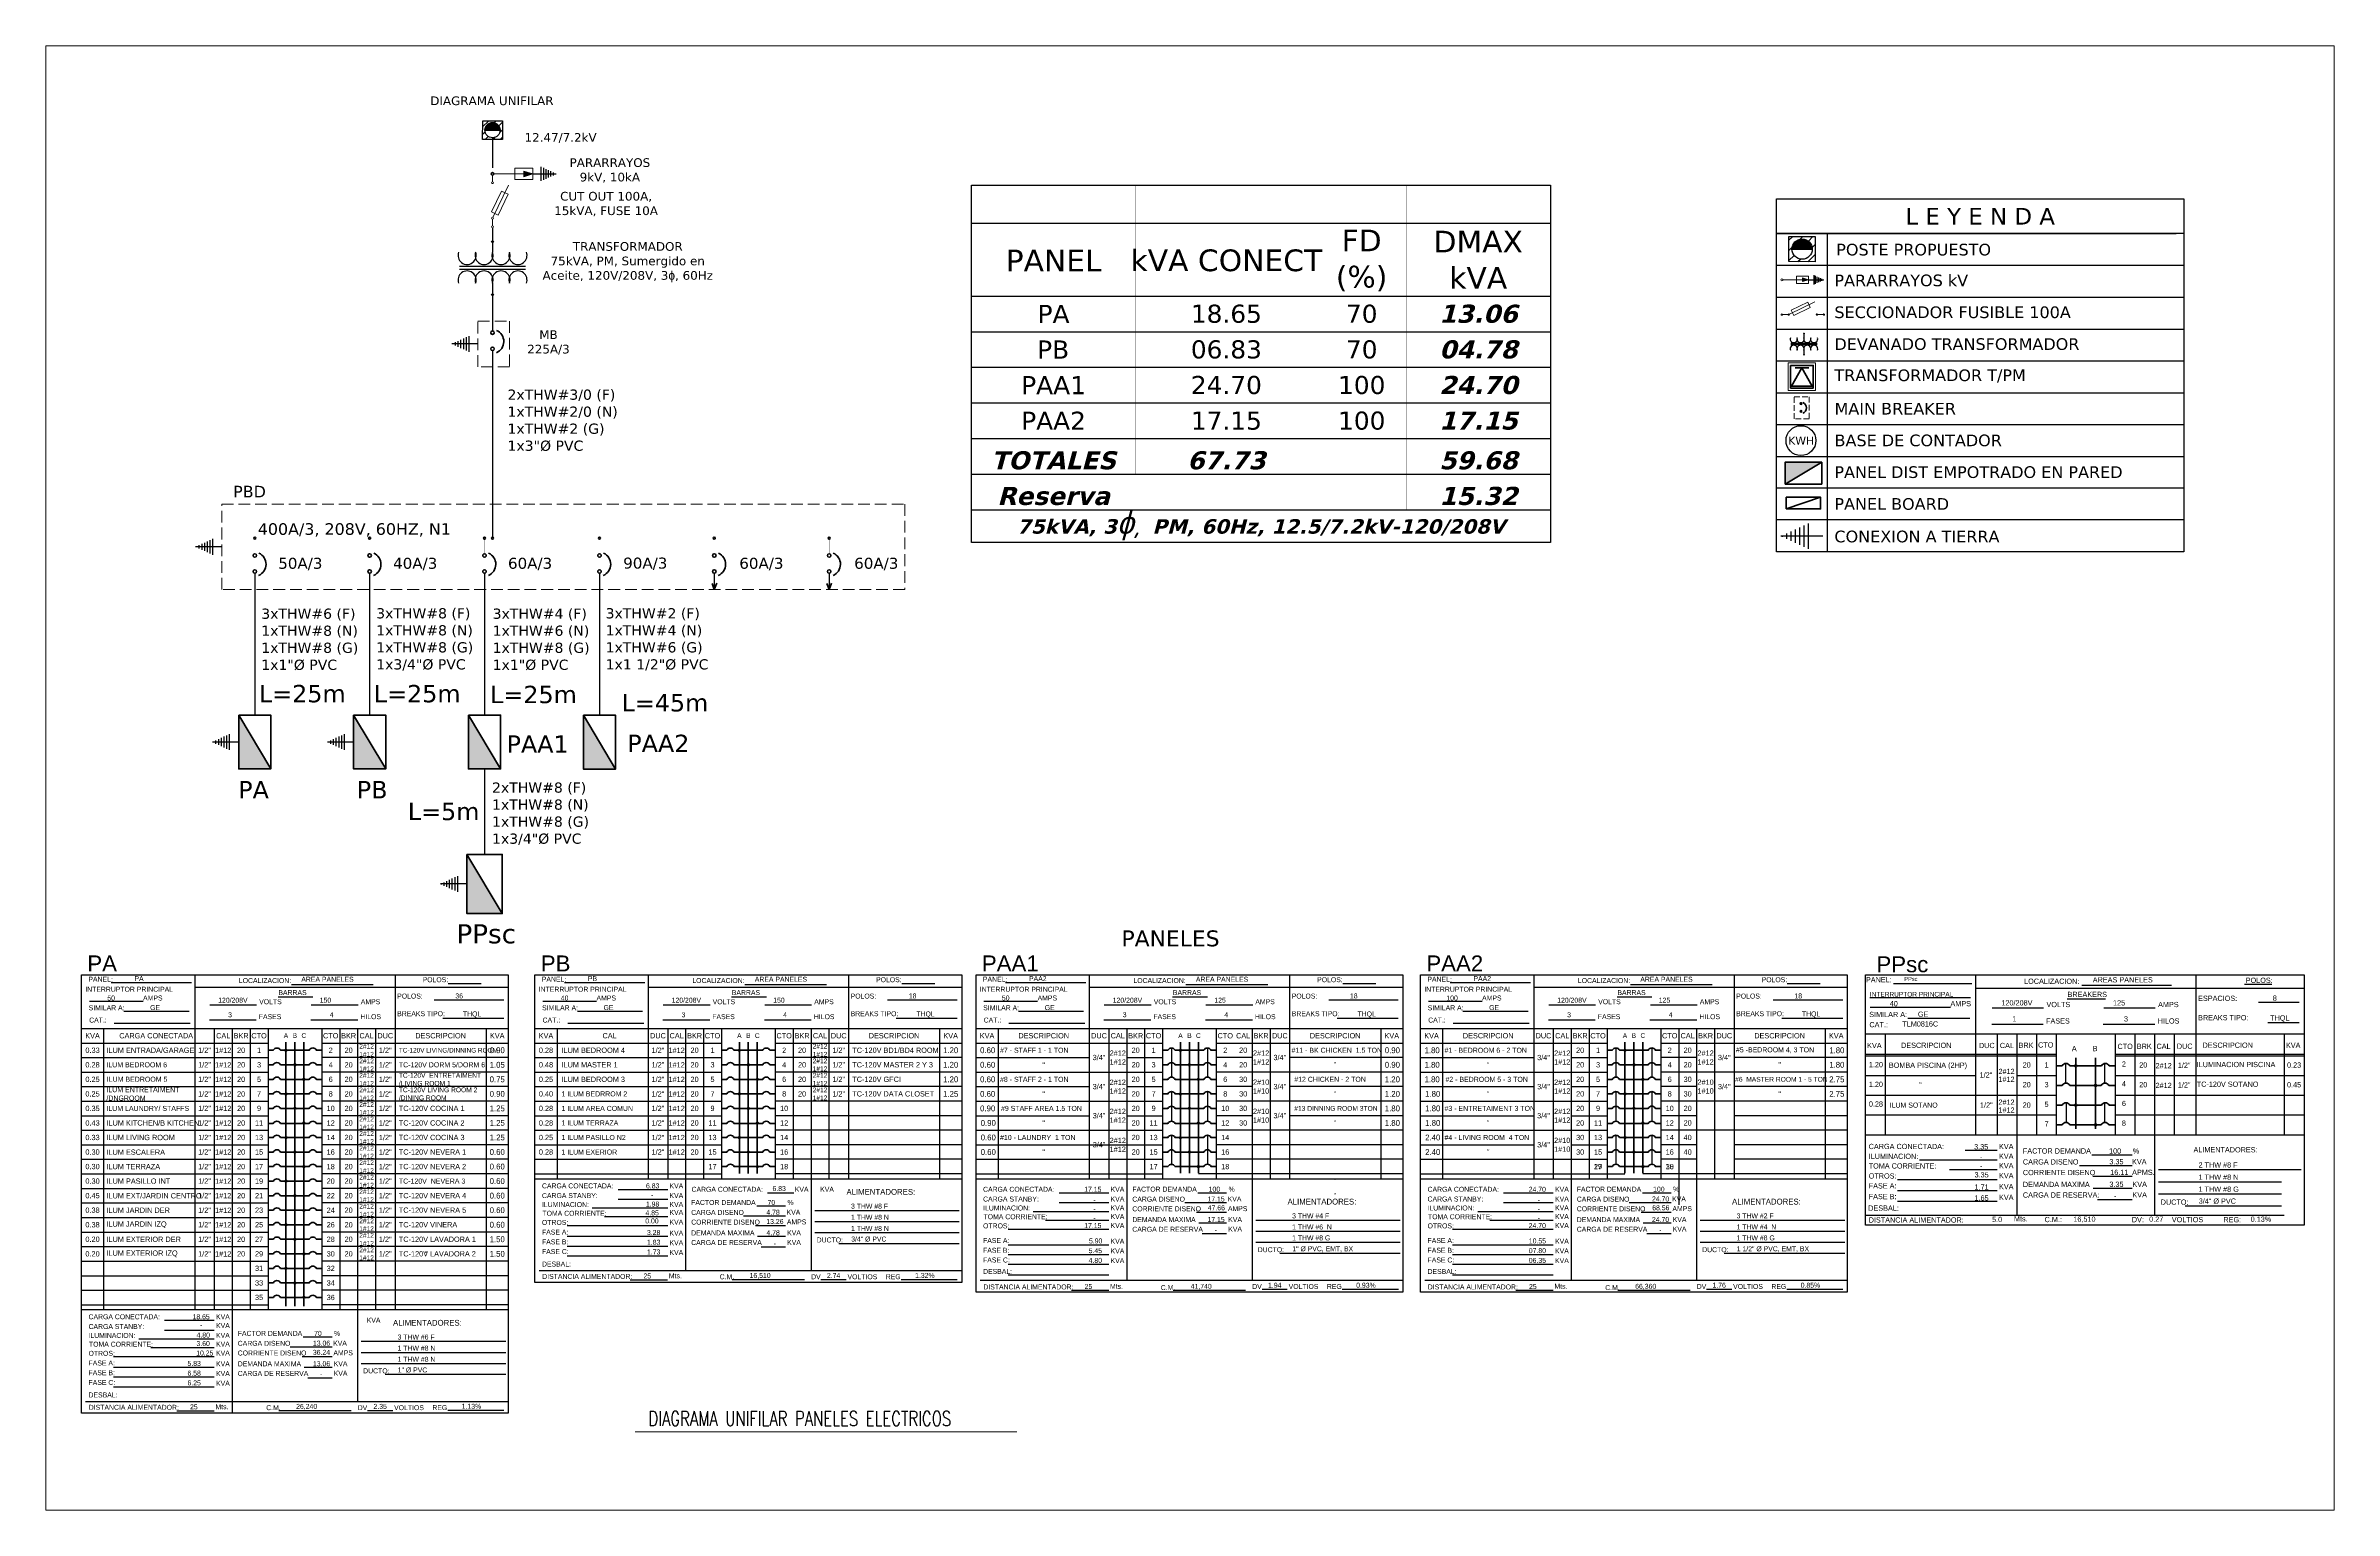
# Model space of a CAD drawing. Header units: metres. Extents: x 14 to 2416, y -346 to 476.
# Drawn here: x 113.2 to 208.1, y -246.8 to -186.1 of the extents above; entities that cross this region are included whole.
import ezdxf
from ezdxf.enums import TextEntityAlignment as Align

# ---------------------------------------------------------------- set-up
doc = ezdxf.new("R2010")
doc.units = ezdxf.units.M
for name, pattern in [('0', [0]), ('ACAD_ISO14W100', [24, 12, -3, 0, -3, 0, -3, 0, -3]), ('Dash Style-2', [0.694425, 0.48607, -0.208355])]:
    doc.linetypes.add(name, pattern=pattern)
doc.layers.get('0').update_dxf_attribs({"linetype": '0', "lineweight": 20})
doc.layers.get('Defpoints').update_dxf_attribs({"color": 6})
for name, color, linetype, lineweight in [('A-DETL-IDEN', 251, 'Continuous', 9), ('E Barras Electricas', 5, 'Continuous', 40), ('E Base Transf', 7, 'Continuous', 15), ('E Breaker', 150, 'Continuous', 40), ('E Conexiones Secs 1', 40, 'Continuous', 30), ('E Contadores', 153, 'Continuous', 25), ('E Herrajes Prim', 8, 'Continuous', 9), ('E Linea Primaria', 178, 'ACAD_ISO14W100', 50), ('E Paneles', 238, 'Continuous', 35), ('E Postes', 234, 'Continuous', 25), ('E Salida Luces', 22, 'Continuous', 40), ('E Seccionador Fusible', 241, 'Continuous', 18), ('E Tablas Electricas', 152, 'Continuous', 25), ('E Textos Electricos', 7, 'Continuous', 15), ('E Transf PM LF', 106, 'Continuous', 35), ('E Transf PM LF @ 1', 106, 'Continuous', 35), ('E Tuberia Emp Piso', 24, 'Dash Style-2', 40), ('textos', 7, 'Continuous', 0)]:
    doc.layers.add(name, color=color, linetype=linetype, lineweight=lineweight)
for name, color, linetype in [('E Aterrizaje', 16, 'Continuous'), ('E Devanado Transf', 241, 'Continuous'), ('E Gabinetes Electricos', 8, 'Dash Style-2')]:
    doc.layers.add(name, color=color, linetype=linetype)
doc.styles.add('Arch-Dim', font='romans.shx', dxfattribs={"width": 0.75})
doc.styles.add('CENTURY GOTHIC', font='GOTHIC.TTF')
doc.styles.get("Standard").update_dxf_attribs({"font": 'arial.ttf', "height": 0.1875})
doc.styles.add('STYLU', font='stylu.ttf')

# ---------------------------------------------------------------- blocks, each defined once
blk = doc.blocks.new('*U439')
at = {"layer": 'E Aterrizaje'}
for p, q in [((-0.006, 0.374), (0.005, 0.374)), ((0, 0), (0, 0.385)), ((-0.116, 0.134), (0.116, 0.134)), ((-0.098, 0.174), (0.098, 0.174)), ((-0.08, 0.214), (0.079, 0.214)), ((-0.061, 0.254), (0.061, 0.254)), ((-0.043, 0.294), (0.042, 0.294)), ((-0.025, 0.334), (0.024, 0.334))]:
    blk.add_line(p, q, dxfattribs=at)
blk = doc.blocks.new('*U405')
at = {"layer": 'E Aterrizaje'}
for p, q in [((0, 0), (0, -0.385)), ((0.116, -0.134), (-0.116, -0.134)), ((0.098, -0.174), (-0.098, -0.174)), ((0.08, -0.214), (-0.079, -0.214)), ((0.061, -0.254), (-0.061, -0.254)), ((0.043, -0.294), (-0.042, -0.294)), ((0.025, -0.334), (-0.024, -0.334)), ((0.006, -0.374), (-0.005, -0.374))]:
    blk.add_line(p, q, dxfattribs=at)
blk = doc.blocks.new('*U392')
at = {"layer": 'E Paneles'}
blk.add_hatch(color=256, dxfattribs=at).paths.add_polyline_path([(-0.494, -0.59), (0.494, 0), (-0.494, 0)])
blk.add_line((0.494, 0), (-0.494, -0.59), dxfattribs=at)
blk.add_lwpolyline([(0.494, 0), (0.494, -0.59), (-0.494, -0.59), (-0.494, 0)], close=True, dxfattribs=at)
blk = doc.blocks.new('Devanado Transf')
at = {"layer": 'E Devanado Transf'}
for p, q in [((0, 0.0902), (0, 0.0735)), ((0, 0.0197), (0, 0.0015))]:
    blk.add_line(p, q, dxfattribs=at)
at = {"layer": 'E Devanado Transf', "color": 8}
for p, q in [((-0.0569, 0.0493), (0.0569, 0.0493)), ((-0.0569, 0.044), (0.0569, 0.044))]:
    blk.add_line(p, q, dxfattribs=at)
at = {"layer": 'E Devanado Transf', "linetype": 'Continuous'}
for centre in [(0, 0.0917), (0, 0)]:
    blk.add_circle(centre, 0.0015, dxfattribs=at)
for centre, start, end in [((-0.0439, 0.0679), 158.9492, 21.0508), ((-0.0439, 0.0253), 338.9492, 201.0508), ((-0.0146, 0.0679), 158.9492, 21.0508), ((-0.0146, 0.0253), 338.9492, 201.0508), ((0.0146, 0.0679), 158.9492, 21.0508), ((0.0146, 0.0253), 338.9492, 201.0508), ((0.0439, 0.0679), 158.9492, 21.0508), ((0.0439, 0.0253), 338.9492, 201.0508)]:
    blk.add_arc(centre, 0.0157, start, end, dxfattribs=at)
blk = doc.blocks.new('*X435')
at = {"color": 0}
for p, q in [((-18.345, 5.849), (-18.345, 5.854)), ((-18.345, 5.843), (-18.345, 5.849)), ((-18.343, 5.849), (-18.343, 5.863)), ((-18.343, 5.834), (-18.343, 5.849)), ((-18.34, 5.849), (-18.34, 5.867)), ((-18.34, 5.83), (-18.34, 5.849)), ((-18.337, 5.849), (-18.337, 5.871)), ((-18.337, 5.826), (-18.337, 5.849)), ((-18.335, 5.849), (-18.335, 5.873)), ((-18.335, 5.824), (-18.335, 5.849)), ((-18.332, 5.849), (-18.332, 5.876)), ((-18.332, 5.822), (-18.332, 5.849)), ((-18.33, 5.849), (-18.33, 5.877)), ((-18.33, 5.82), (-18.33, 5.849)), ((-18.328, 5.849), (-18.328, 5.879)), ((-18.328, 5.818), (-18.328, 5.849)), ((-18.325, 5.849), (-18.325, 5.88)), ((-18.325, 5.817), (-18.325, 5.849)), ((-18.323, 5.849), (-18.323, 5.881)), ((-18.323, 5.816), (-18.323, 5.849)), ((-18.32, 5.849), (-18.32, 5.882)), ((-18.32, 5.815), (-18.32, 5.849)), ((-18.317, 5.849), (-18.317, 5.883)), ((-18.317, 5.815), (-18.317, 5.849)), ((-18.315, 5.849), (-18.315, 5.883)), ((-18.315, 5.814), (-18.315, 5.849)), ((-18.312, 5.849), (-18.312, 5.883)), ((-18.312, 5.814), (-18.312, 5.849)), ((-18.31, 5.849), (-18.31, 5.883)), ((-18.31, 5.814), (-18.31, 5.849)), ((-18.308, 5.849), (-18.308, 5.883)), ((-18.308, 5.814), (-18.308, 5.849)), ((-18.305, 5.849), (-18.305, 5.883)), ((-18.305, 5.814), (-18.305, 5.849)), ((-18.302, 5.849), (-18.302, 5.882)), ((-18.302, 5.815), (-18.302, 5.849)), ((-18.3, 5.849), (-18.3, 5.881)), ((-18.3, 5.816), (-18.3, 5.849)), ((-18.297, 5.849), (-18.297, 5.881)), ((-18.297, 5.817), (-18.297, 5.849)), ((-18.295, 5.849), (-18.295, 5.879)), ((-18.295, 5.818), (-18.295, 5.849)), ((-18.293, 5.849), (-18.293, 5.878)), ((-18.293, 5.819), (-18.293, 5.849)), ((-18.29, 5.849), (-18.29, 5.876)), ((-18.29, 5.821), (-18.29, 5.849)), ((-18.288, 5.849), (-18.288, 5.874)), ((-18.288, 5.823), (-18.288, 5.849)), ((-18.285, 5.849), (-18.285, 5.872)), ((-18.285, 5.825), (-18.285, 5.849)), ((-18.282, 5.849), (-18.282, 5.869)), ((-18.282, 5.829), (-18.282, 5.849)), ((-18.28, 5.849), (-18.28, 5.864)), ((-18.28, 5.833), (-18.28, 5.849)), ((-18.277, 5.849), (-18.277, 5.858)), ((-18.277, 5.839), (-18.277, 5.849))]:
    blk.add_line(p, q, dxfattribs=at)
blk = doc.blocks.new('*U400')
at = {"layer": 'E Aterrizaje'}
for p, q in [((0, 0), (-0.385, 0)), ((-0.374, -0.006), (-0.374, 0.006)), ((-0.334, -0.024), (-0.334, 0.024)), ((-0.294, -0.043), (-0.294, 0.043)), ((-0.254, -0.061), (-0.254, 0.061)), ((-0.214, -0.079), (-0.214, 0.079)), ((-0.174, -0.098), (-0.174, 0.098)), ((-0.134, -0.116), (-0.134, 0.116))]:
    blk.add_line(p, q, dxfattribs=at)
blk = doc.blocks.new('*U404')
at = {"layer": 'E Herrajes Prim', "ltscale": 0.01}
h = blk.add_hatch(color=256, dxfattribs=at)
h.dxf.hatch_style = 1
h.paths.add_polyline_path([(7.34, -0.67), (9.5, -0.01), (7.34, 0.65)])
at = {"layer": 'E Herrajes Prim', "linetype": 'Continuous'}
blk.add_line((0.37, 0), (7.34, -0.01), dxfattribs=at)
at = {"layer": 'E Herrajes Prim', "ltscale": 0.01}
for points in [[(5.24, -1.3), (9.5, -1.31), (9.5, 1.3), (5.25, 1.31)], [(7.34, -0.67), (9.5, -0.01), (7.34, 0.65)]]:
    blk.add_lwpolyline(points, close=True, dxfattribs=at)
at = {"layer": 'E Herrajes Prim', "color": 0, "linetype": 'Continuous'}
blk.add_circle((0, 0), 0.366, dxfattribs=at)
at = {"layer": 'E Aterrizaje', "linetype": 'Continuous', "xscale": 14.2944670322097, "yscale": 14.2944670322097, "zscale": 14.2944670322097, "rotation": 179.937219278963}
blk.add_blockref('*U400', (9.5, -0.01), dxfattribs=at)
blk = doc.blocks.new('*U438')
at = {"layer": 'E Seccionador Fusible'}
for p, q in [((-0.0002, 0.0387), (-0.0002, 0.0446)), ((0.0003, 0.0082), (0.0134, 0.0357)), ((0, 0.0008), (0, 0.0067))]:
    blk.add_line(p, q, dxfattribs=at)
blk.add_lwpolyline([(0.0076, 0.0307), (0.0133, 0.028), (0.0047, 0.0101), (-0.001, 0.0129)], close=True, dxfattribs=at)
for centre in [(-0.0002, 0.0454), (-0.0002, 0.0379), (0, 0.0075), (0, 0)]:
    blk.add_circle(centre, 0.000794, dxfattribs=at)
blk = doc.blocks.new('*U437')
at = {"layer": 'E Postes'}
h = blk.add_hatch(dxfattribs=at)
h.set_pattern_fill('ANSI31', color=1, scale=9.872604, angle=-180.1042, style=0)
h.set_pattern_definition([(224.89581793, (773275.3362, 4013986.6291), (0.87103499897, -0.87420841374), [])])
h.paths.add_polyline_path([(-2.28, -2.16), (2.27, -2.17), (2.28, 2.16), (-2.27, 2.17)])
edge = h.paths.add_edge_path(flags=16)
edge.add_arc((0, 0), 1.75, 0, 360)
h = blk.add_hatch(color=1, dxfattribs=at)
h.dxf.hatch_style = 1
h.paths.add_polyline_path([(-1.75, 0), (1.75, 0, 1)])
at = {"layer": 'E Postes', "color": 1, "linetype": 'Continuous'}
blk.add_line((-1.75, 0), (1.75, 0), dxfattribs=at)
blk.add_lwpolyline([(2.27, -2.17), (-2.28, -2.16), (-2.27, 2.17), (2.28, 2.16)], close=True, dxfattribs=at)
blk.add_circle((0, 0), 1.75, dxfattribs=at)
blk = doc.blocks.new('*X436')
at = {"color": 0}
for p, q in [((-18.345, 5.849), (-18.345, 5.854)), ((-18.345, 5.843), (-18.345, 5.849)), ((-18.343, 5.849), (-18.343, 5.863)), ((-18.343, 5.834), (-18.343, 5.849)), ((-18.34, 5.849), (-18.34, 5.867)), ((-18.34, 5.83), (-18.34, 5.849)), ((-18.337, 5.849), (-18.337, 5.871)), ((-18.337, 5.826), (-18.337, 5.849)), ((-18.335, 5.849), (-18.335, 5.873)), ((-18.335, 5.824), (-18.335, 5.849)), ((-18.332, 5.849), (-18.332, 5.876)), ((-18.332, 5.822), (-18.332, 5.849)), ((-18.33, 5.849), (-18.33, 5.877)), ((-18.33, 5.82), (-18.33, 5.849)), ((-18.328, 5.849), (-18.328, 5.879)), ((-18.328, 5.818), (-18.328, 5.849)), ((-18.325, 5.849), (-18.325, 5.88)), ((-18.325, 5.817), (-18.325, 5.849)), ((-18.323, 5.849), (-18.323, 5.881)), ((-18.323, 5.816), (-18.323, 5.849)), ((-18.32, 5.849), (-18.32, 5.882)), ((-18.32, 5.815), (-18.32, 5.849)), ((-18.317, 5.849), (-18.317, 5.883)), ((-18.317, 5.815), (-18.317, 5.849)), ((-18.315, 5.849), (-18.315, 5.883)), ((-18.315, 5.814), (-18.315, 5.849)), ((-18.312, 5.849), (-18.312, 5.883)), ((-18.312, 5.814), (-18.312, 5.849)), ((-18.31, 5.849), (-18.31, 5.883)), ((-18.31, 5.814), (-18.31, 5.849)), ((-18.308, 5.849), (-18.308, 5.883)), ((-18.308, 5.814), (-18.308, 5.849)), ((-18.305, 5.849), (-18.305, 5.883)), ((-18.305, 5.814), (-18.305, 5.849)), ((-18.302, 5.849), (-18.302, 5.882)), ((-18.302, 5.815), (-18.302, 5.849)), ((-18.3, 5.849), (-18.3, 5.881)), ((-18.3, 5.816), (-18.3, 5.849)), ((-18.297, 5.849), (-18.297, 5.881)), ((-18.297, 5.817), (-18.297, 5.849)), ((-18.295, 5.849), (-18.295, 5.879)), ((-18.295, 5.818), (-18.295, 5.849)), ((-18.293, 5.849), (-18.293, 5.878)), ((-18.293, 5.819), (-18.293, 5.849)), ((-18.29, 5.849), (-18.29, 5.876)), ((-18.29, 5.821), (-18.29, 5.849)), ((-18.288, 5.849), (-18.288, 5.874)), ((-18.288, 5.823), (-18.288, 5.849)), ((-18.285, 5.849), (-18.285, 5.872)), ((-18.285, 5.825), (-18.285, 5.849)), ((-18.282, 5.849), (-18.282, 5.869)), ((-18.282, 5.829), (-18.282, 5.849)), ((-18.28, 5.849), (-18.28, 5.864)), ((-18.28, 5.833), (-18.28, 5.849)), ((-18.277, 5.849), (-18.277, 5.858)), ((-18.277, 5.839), (-18.277, 5.849))]:
    blk.add_line(p, q, dxfattribs=at)
blk = doc.blocks.new('Poste Cimentado Prop1')
at = {"layer": 'E Postes'}
h = blk.add_hatch(dxfattribs=at)
h.set_pattern_fill('ANSI31', color=1, scale=9.872604, angle=-180.1042, style=0)
h.set_pattern_definition([(224.89581793, (773275.3362, 4013986.6291), (0.87103499897, -0.87420841374), [])])
h.paths.add_polyline_path([(-2.28, -2.16), (2.27, -2.17), (2.28, 2.16), (-2.27, 2.17)])
edge = h.paths.add_edge_path(flags=16)
edge.add_arc((0, 0), 1.75, 0, 360)
h = blk.add_hatch(color=1, dxfattribs=at)
h.dxf.hatch_style = 1
h.paths.add_polyline_path([(-1.75, 0), (1.75, 0, 1)])
at = {"layer": 'E Postes', "color": 1, "linetype": 'Continuous'}
blk.add_line((-1.75, 0), (1.75, 0), dxfattribs=at)
blk.add_lwpolyline([(2.27, -2.17), (-2.28, -2.16), (-2.27, 2.17), (2.28, 2.16)], close=True, dxfattribs=at)
blk.add_circle((0, 0), 1.75, dxfattribs=at)
blk = doc.blocks.new('*U409')
at = {"layer": 'E Base Transf', "ltscale": 0.05}
blk.add_lwpolyline([(0.85, -1.55), (-0.85, -1.55), (-0.85, 0.15), (0.85, 0.15)], close=True, dxfattribs=at)
at = {"layer": 'E Transf PM LF'}
blk.add_line((0.42, -1.24), (-0.42, -1.24), dxfattribs=at)
for points in [[(0.7, -1.4), (-0.7, -1.4), (-0.7, 0), (0.7, 0)], [(0.64, -0.11), (0, -1.24), (-0.64, -0.11)]]:
    blk.add_lwpolyline(points, close=True, dxfattribs=at)
blk = doc.blocks.new('*U410')
at = {"layer": 'E Seccionador Fusible'}
for p, q in [((-0.0387, 0.0001), (-0.0446, 0.0001)), ((-0.0082, 0.0004), (-0.0356, 0.0137)), ((-0.0008, 0), (-0.0067, 0))]:
    blk.add_line(p, q, dxfattribs=at)
blk.add_lwpolyline([(-0.0307, 0.0078), (-0.0279, 0.0135), (-0.0101, 0.0048), (-0.0129, -0.0009)], close=True, dxfattribs=at)
for centre in [(-0.0454, 0.0001), (-0.0379, 0.0001), (-0.0075, 0), (0, 0)]:
    blk.add_circle(centre, 0.000794, dxfattribs=at)
blk = doc.blocks.new('*U412')
at = {"layer": 'E Paneles'}
blk.add_line((-0.494, 0), (0.494, 0.335), dxfattribs=at)
blk.add_lwpolyline([(-0.494, 0), (-0.494, 0.335), (0.494, 0.335), (0.494, 0)], close=True, dxfattribs=at)
blk = doc.blocks.new('*U760')
at = {"layer": 'E Breaker'}
for centre in [(2.12, 12.8), (2.12, 12.13)]:
    blk.add_circle(centre, 0.0727, dxfattribs=at)
blk.add_arc((2.08, 12.43), 0.508, 293.1892, 65.412, dxfattribs=at)
at = {"layer": 'E Conexiones Secs 1', "const_width": 0.004}
for points in [[(2.12, 13.38), (2.12, 12.87)], [(2.12, 12.06), (2.12, 11.48)]]:
    blk.add_lwpolyline(points, dxfattribs=at)
at = {"layer": 'E Contadores', "linetype": 'Continuous'}
blk.add_circle((2.12, 9.6), 1.29, dxfattribs=at)
at = {"layer": 'E Gabinetes Electricos', "lineweight": 13}
blk.add_lwpolyline([(1.53, 11.48), (1.53, 13.38), (2.84, 13.38), (2.84, 11.48)], close=True, dxfattribs=at)
at = {"layer": 'E Tablas Electricas', "ltscale": 0.01}
for p, q in [((0, 30.48), (35.2, 30.48)), ((35.2, 30.48), (35.2, 0)), ((35.2, 30.48), (35.2, 0)), ((0, 27.48), (34.52, 27.48)), ((35.2, 5.5), (0, 5.5))]:
    blk.add_line(p, q, dxfattribs=at)
at = {"layer": 'E Tablas Electricas'}
for p, q in [((0, 0), (0, 30.48)), ((35.2, 27.48), (0, 27.48)), ((4.4, 27.48), (4.4, 0)), ((35.2, 24.73), (0, 24.73)), ((0, 21.98), (35.2, 21.98)), ((0, 19.23), (35.2, 19.23)), ((0, 16.49), (35.2, 16.49)), ((0, 13.74), (35.2, 13.74)), ((0, 10.99), (35.2, 10.99)), ((0, 8.24), (35.2, 8.24)), ((35.2, 5.5), (0, 5.5)), ((35.2, 2.75), (0, 2.75)), ((35.2, 0), (0, 0))]:
    blk.add_line(p, q, dxfattribs=at)
at = {"layer": 'E Aterrizaje', "color": 0, "xscale": -9.408232064, "yscale": 9.408232064, "zscale": 9.408232064, "rotation": 270}
blk.add_blockref('*U405', (4.01, 1.34), dxfattribs=at)
at = {"layer": 'E Devanado Transf', "color": 8, "xscale": 20, "yscale": 20, "zscale": 20}
blk.add_blockref('Devanado Transf', (2.38, 17.02), dxfattribs=at)
at = {"layer": 'E Herrajes Prim', "ltscale": 0.05, "xscale": 0.24, "yscale": 0.24, "zscale": 0.24, "rotation": 0.06278072103699829}
blk.add_blockref('*U404', (0.48, 23.49), dxfattribs=at)
at = {"layer": 'E Herrajes Prim', "ltscale": 0.1, "xscale": -80, "yscale": 80, "zscale": 80, "rotation": 359.8051417004029}
blk.add_blockref('*U410', (0.47, 20.49), dxfattribs=at)
at = {"layer": 'E Paneles', "xscale": 3, "yscale": 3, "zscale": 3}
blk.add_blockref('*U412', (2.33, 3.7), dxfattribs=at)
at = {"layer": 'E Postes', "xscale": 0.5, "yscale": 0.5, "zscale": 0.5}
blk.add_blockref('Poste Cimentado Prop1', (2.22, 26.14), dxfattribs=at)
at = {"layer": 'E Salida Luces', "color": 1, "xscale": 3.2, "yscale": 3.2, "zscale": 3.2}
blk.add_blockref('*U392', (2.34, 7.74), dxfattribs=at)
at = {"layer": 'E Transf PM LF @ 1', "xscale": 1.4, "yscale": 1.4, "zscale": 1.4, "rotation": 180}
blk.add_blockref('*U409', (2.2, 14.14), dxfattribs=at)
at = {"layer": 'E Contadores', "linetype": 'Continuous', "insert": (2.14, 9.6), "char_height": 0.6852, "width": 3.834, "attachment_point": 5}
blk.add_mtext('{\\fVerdana|b0|i0|c0|p34;KWH}', dxfattribs=at)
at = {"layer": 'textos', "linetype": 'Continuous'}
for s, insert, char_height, width, attachment_point in [('\\fVerdana|b0|i0|c0|p34;L E Y E N D A ', (17.6, 28.98), 1.44, 35.1961, 5), ('{\\fVerdana|b0|i0|c0|p34;POSTE PROPUESTO}', (5.17, 26.09), 1.008, 23.8307, 4), ('{\\fVerdana|b0|i0|c0|p34;PARARRAYOS kV}', (5.01, 23.43), 1.008, 23.8307, 4), ('{\\fVerdana|b0|i0|c0|p34;SECCIONADOR FUSIBLE 100A}', (5.01, 20.68), 1.008, 23.8307, 4), ('{\\fVerdana|b0|i0|c0|p34;DEVANADO TRANSFORMADOR}', (5.01, 17.93), 1.008, 23.8307, 4), ('{\\fVerdana|b0|i0|c0|p34;TRANSFORMADOR T/PM}', (5.01, 15.18), 1.008, 23.8307, 4), ('{\\fVerdana|b0|i0|c0|p34;MAIN BREAKER}', (5.02, 12.36), 1.008, 23.8307, 4), ('{\\fVerdana|b0|i0|c0|p34;BASE DE CONTADOR}', (5.02, 9.61), 1.008, 23.8307, 4), ('{\\fVerdana|b0|i0|c0|p34;PANEL DIST EMPOTRADO EN PARED}', (5.01, 6.87), 1.008, 30.1869, 4), ('{\\fVerdana|b0|i0|c0|p34;PANEL BOARD}', (5.01, 4.12), 1.008, 30.1869, 4), ('{\\fVerdana|b0|i0|c0|p34;CONEXION A TIERRA}', (5.01, 1.31), 1.008, 23.8307, 4)]:
    blk.add_mtext(s, dxfattribs=dict(at, insert=insert, char_height=char_height, width=width, attachment_point=attachment_point))
blk = doc.blocks.new('*U455')
at = {"layer": 'E Tuberia Emp Piso', "linetype": 'Continuous'}
for p, q in [((-0.166, 0.145), (0, 0)), ((0, 0), (-0.034, 0.232))]:
    blk.add_line(p, q, dxfattribs=at)

msp = doc.modelspace()

# ---------------------------------------------------------------- linework, layer by layer
at = {"layer": 'A-DETL-IDEN'}
msp.add_line((137.621, -243.543), (153.448, -243.543), dxfattribs=at)
at = {"layer": 'Defpoints', "lineweight": 13}
msp.add_lwpolyline([(113.19, -186.074), (208.07, -186.074), (208.07, -246.791), (113.19, -246.791)], close=True, dxfattribs=at)
at = {"layer": 'E Barras Electricas', "linetype": 'Continuous'}
for p, q in [((123.147, -227.39, 0), (123.147, -238.325, 0)), ((123.518, -227.39, 0), (123.518, -238.325, 0)), ((123.89, -227.39, 0), (123.89, -238.325, 0)), ((141.947, -227.39, 0), (141.947, -232.825, 0)), ((142.318, -227.39, 0), (142.318, -232.825, 0)), ((142.69, -227.39, 0), (142.69, -232.825, 0)), ((160.235, -227.39, 0), (160.235, -232.813, 0)), ((160.607, -227.39, 0), (160.607, -232.813, 0)), ((160.978, -227.39, 0), (160.978, -232.813, 0)), ((178.663, -227.39, 0), (178.663, -232.812, 0)), ((179.034, -227.39, 0), (179.034, -232.812, 0)), ((179.406, -227.39, 0), (179.406, -232.812, 0)), ((197.356, -228.031, 0), (197.356, -230.984, 0)), ((198.173, -228.031, 0), (198.173, -230.984, 0))]:
    msp.add_line(p, q, dxfattribs=at)
at = {"layer": 'E Barras Electricas', "const_width": 0.0048, "elevation": 0}
msp.add_lwpolyline([(121.229, -206.493), (148.011, -206.493)], dxfattribs=at)
at = {"layer": 'E Breaker', "linetype": 'Continuous'}
for p, q in [((196.54, -228.363, 0), (196.794, -228.363, 0)), ((197.102, -228.363, 0), (198.427, -228.363, 0)), ((198.735, -228.363, 0), (199.004, -228.363, 0)), ((196.54, -229.179, 0), (196.794, -229.179, 0)), ((197.102, -229.179, 0), (198.412, -229.179, 0)), ((198.72, -229.179, 0), (198.989, -229.179, 0)), ((196.54, -229.996, 0), (196.794, -229.996, 0)), ((197.102, -229.996, 0), (198.427, -229.996, 0)), ((198.735, -229.996, 0), (199.004, -229.996, 0)), ((196.54, -230.812, 0), (196.794, -230.812, 0)), ((197.102, -230.812, 0), (198.412, -230.812, 0)), ((198.72, -230.812, 0), (198.989, -230.812, 0))]:
    msp.add_line(p, q, dxfattribs=at)
at = {"layer": 'E Breaker', "linetype": 'Continuous', "elevation": 0}
for points in [[(122.404, -227.721), (122.624, -227.721, -0.628723), (122.924, -227.721), (123.026, -227.721), (124.011, -227.721), (124.112, -227.721, -0.630869), (124.412, -227.721), (124.633, -227.721)], [(141.204, -227.721), (141.425, -227.721, -0.628723), (141.724, -227.721), (141.826, -227.721), (142.811, -227.721), (142.913, -227.721, -0.630869), (143.212, -227.721), (143.433, -227.721)], [(159.492, -227.721), (159.713, -227.721, -0.628723), (160.013, -227.721), (160.114, -227.721), (161.099, -227.721), (161.201, -227.721, -0.630869), (161.5, -227.721), (161.721, -227.721)], [(177.92, -227.721), (178.14, -227.721, -0.628723), (178.44, -227.721), (178.542, -227.721), (179.527, -227.721), (179.628, -227.721, -0.630869), (179.928, -227.721), (180.149, -227.721)], [(122.404, -228.324), (122.624, -228.324, -0.628723), (122.924, -228.324), (123.026, -228.324), (124.011, -228.324), (124.112, -228.324, -0.630869), (124.412, -228.324), (124.633, -228.324)], [(141.204, -228.324), (141.425, -228.324, -0.628723), (141.724, -228.324), (141.826, -228.324), (142.811, -228.324), (142.913, -228.324, -0.630869), (143.212, -228.324), (143.433, -228.324)], [(159.492, -228.324), (159.713, -228.324, -0.628723), (160.013, -228.324), (160.114, -228.324), (161.099, -228.324), (161.201, -228.324, -0.630869), (161.5, -228.324), (161.721, -228.324)], [(177.92, -228.324), (178.14, -228.324, -0.628723), (178.44, -228.324), (178.542, -228.324), (179.527, -228.324), (179.628, -228.324, -0.630869), (179.928, -228.324), (180.149, -228.324)], [(122.404, -228.927), (122.624, -228.927, -0.628723), (122.924, -228.927), (123.026, -228.927), (124.011, -228.927), (124.112, -228.927, -0.630869), (124.412, -228.927), (124.633, -228.927)], [(122.404, -229.53), (122.624, -229.53, -0.628723), (122.924, -229.53), (123.026, -229.53), (124.011, -229.53), (124.112, -229.53, -0.630869), (124.412, -229.53), (124.633, -229.53)], [(141.204, -228.927), (141.425, -228.927, -0.628723), (141.724, -228.927), (141.826, -228.927), (142.811, -228.927), (142.913, -228.927, -0.630869), (143.212, -228.927), (143.433, -228.927)], [(141.204, -229.53), (141.425, -229.53, -0.628723), (141.724, -229.53), (141.826, -229.53), (142.811, -229.53), (142.913, -229.53, -0.630869), (143.212, -229.53), (143.433, -229.53)], [(159.492, -228.927), (159.713, -228.927, -0.628723), (160.013, -228.927), (160.114, -228.927), (161.099, -228.927), (161.201, -228.927, -0.630869), (161.5, -228.927), (161.721, -228.927)], [(159.492, -229.53), (159.713, -229.53, -0.628723), (160.013, -229.53), (160.114, -229.53), (161.099, -229.53), (161.201, -229.53, -0.630869), (161.5, -229.53), (161.721, -229.53)], [(177.92, -228.927), (178.14, -228.927, -0.628723), (178.44, -228.927), (178.542, -228.927), (179.527, -228.927), (179.628, -228.927, -0.630869), (179.928, -228.927), (180.149, -228.927)], [(177.92, -229.53), (178.14, -229.53, -0.628723), (178.44, -229.53), (178.542, -229.53), (179.527, -229.53), (179.628, -229.53, -0.630869), (179.928, -229.53), (180.149, -229.53)], [(122.404, -230.133), (122.624, -230.133, -0.628723), (122.924, -230.133), (123.026, -230.133), (124.011, -230.133), (124.112, -230.133, -0.630869), (124.412, -230.133), (124.633, -230.133)], [(141.204, -230.133), (141.425, -230.133, -0.628723), (141.724, -230.133), (141.826, -230.133), (142.811, -230.133), (142.913, -230.133, -0.630869), (143.212, -230.133), (143.433, -230.133)], [(159.492, -230.133), (159.713, -230.133, -0.628723), (160.013, -230.133), (160.114, -230.133), (161.099, -230.133), (161.201, -230.133, -0.630869), (161.5, -230.133), (161.721, -230.133)], [(177.92, -230.133), (178.14, -230.133, -0.628723), (178.44, -230.133), (178.542, -230.133), (179.527, -230.133), (179.628, -230.133, -0.630869), (179.928, -230.133), (180.149, -230.133)], [(122.404, -230.756), (122.624, -230.756, -0.628723), (122.924, -230.756), (123.026, -230.756), (124.011, -230.756), (124.112, -230.756, -0.630869), (124.412, -230.756), (124.633, -230.756)], [(122.404, -231.338), (122.624, -231.338, -0.628723), (122.924, -231.338), (123.026, -231.338), (124.011, -231.338), (124.112, -231.338, -0.630869), (124.412, -231.338), (124.633, -231.338)], [(141.204, -230.756), (141.425, -230.756, -0.628723), (141.724, -230.756), (141.826, -230.756), (142.811, -230.756), (142.913, -230.756, -0.630869), (143.212, -230.756), (143.433, -230.756)], [(141.204, -231.338), (141.425, -231.338, -0.628723), (141.724, -231.338), (141.826, -231.338), (142.811, -231.338), (142.913, -231.338, -0.630869), (143.212, -231.338), (143.433, -231.338)], [(159.492, -230.756), (159.713, -230.756, -0.628723), (160.013, -230.756), (160.114, -230.756), (161.099, -230.756), (161.201, -230.756, -0.630869), (161.5, -230.756), (161.721, -230.756)], [(159.492, -231.338), (159.713, -231.338, -0.628723), (160.013, -231.338), (160.114, -231.338), (161.099, -231.338), (161.201, -231.338, -0.630869), (161.5, -231.338), (161.721, -231.338)], [(177.92, -230.756), (178.14, -230.756, -0.628723), (178.44, -230.756), (178.542, -230.756), (179.527, -230.756), (179.628, -230.756, -0.630869), (179.928, -230.756), (180.149, -230.756)], [(177.92, -231.338), (178.14, -231.338, -0.628723), (178.44, -231.338), (178.542, -231.338), (179.527, -231.338), (179.628, -231.338, -0.630869), (179.928, -231.338), (180.149, -231.338)], [(122.404, -231.941), (122.624, -231.941, -0.628723), (122.924, -231.941), (123.026, -231.941), (124.011, -231.941), (124.112, -231.941, -0.630869), (124.412, -231.941), (124.633, -231.941)], [(122.405, -232.544), (122.625, -232.544, -0.628723), (122.925, -232.544), (123.027, -232.544), (124.011, -232.544), (124.113, -232.544, -0.630869), (124.413, -232.544), (124.633, -232.544)], [(141.204, -231.941), (141.425, -231.941, -0.628723), (141.724, -231.941), (141.826, -231.941), (142.811, -231.941), (142.913, -231.941, -0.630869), (143.212, -231.941), (143.433, -231.941)], [(141.205, -232.544), (141.425, -232.544, -0.628723), (141.725, -232.544), (141.827, -232.544), (142.811, -232.544), (142.913, -232.544, -0.630869), (143.213, -232.544), (143.434, -232.544)], [(159.492, -231.941), (159.713, -231.941, -0.628723), (160.013, -231.941), (160.114, -231.941), (161.099, -231.941), (161.201, -231.941, -0.630869), (161.5, -231.941), (161.721, -231.941)], [(159.493, -232.544), (159.714, -232.544, -0.628723), (160.013, -232.544), (160.115, -232.544), (161.1, -232.544), (161.202, -232.544, -0.630869), (161.501, -232.544), (161.722, -232.544)], [(177.92, -231.941), (178.14, -231.941, -0.628723), (178.44, -231.941), (178.542, -231.941), (179.527, -231.941), (179.628, -231.941, -0.630869), (179.928, -231.941), (180.149, -231.941)], [(177.921, -232.544), (178.141, -232.544, -0.628723), (178.441, -232.544), (178.543, -232.544), (179.527, -232.544), (179.629, -232.544, -0.630869), (179.929, -232.544), (180.149, -232.544)], [(122.405, -233.146), (122.625, -233.146, -0.628723), (122.925, -233.146), (123.027, -233.146), (124.011, -233.146), (124.113, -233.146, -0.630869), (124.413, -233.146), (124.633, -233.146)], [(122.405, -233.749), (122.625, -233.749, -0.628723), (122.925, -233.749), (123.027, -233.749), (124.011, -233.749), (124.113, -233.749, -0.630869), (124.413, -233.749), (124.633, -233.749)], [(122.405, -234.352), (122.625, -234.352, -0.628723), (122.925, -234.352), (123.027, -234.352), (124.011, -234.352), (124.113, -234.352, -0.630869), (124.413, -234.352), (124.633, -234.352)], [(122.405, -234.955), (122.625, -234.955, -0.628723), (122.925, -234.955), (123.027, -234.955), (124.011, -234.955), (124.113, -234.955, -0.630869), (124.413, -234.955), (124.633, -234.955)], [(122.405, -235.558), (122.625, -235.558, -0.628723), (122.925, -235.558), (123.027, -235.558), (124.011, -235.558), (124.113, -235.558, -0.630869), (124.413, -235.558), (124.633, -235.558)], [(122.405, -236.161), (122.625, -236.161, -0.628723), (122.925, -236.161), (123.027, -236.161), (124.011, -236.161), (124.113, -236.161, -0.630869), (124.413, -236.161), (124.633, -236.161)], [(122.405, -236.764), (122.625, -236.764, -0.628723), (122.925, -236.764), (123.027, -236.764), (124.011, -236.764), (124.113, -236.764, -0.630869), (124.413, -236.764), (124.633, -236.764)], [(122.405, -237.367), (122.625, -237.367, -0.628723), (122.925, -237.367), (123.027, -237.367), (124.011, -237.367), (124.113, -237.367, -0.630869), (124.413, -237.367), (124.633, -237.367)], [(122.405, -237.97), (122.625, -237.97, -0.628723), (122.925, -237.97), (123.027, -237.97), (124.011, -237.97), (124.113, -237.97, -0.630869), (124.413, -237.97), (124.633, -237.97)]]:
    msp.add_lwpolyline(points, format="xyb", dxfattribs=at)
at = {"layer": 'E Breaker'}
for centre, radius in [((131.713, -197.972, 0), 0.0727), ((131.713, -198.637, 0), 0.0727), ((121.855, -206.493, 0), 0.0411), ((126.618, -206.493, 0), 0.0411), ((131.381, -206.493, 0), 0.0411), ((131.713, -206.493, 0), 0.0411), ((136.145, -206.493, 0), 0.0411), ((140.908, -206.493, 0), 0.0411), ((145.671, -206.493, 0), 0.0411), ((121.855, -207.206, 0), 0.0727), ((126.618, -207.206, 0), 0.0727), ((131.381, -207.206, 0), 0.0727), ((136.145, -207.206, 0), 0.0727), ((140.908, -207.206, 0), 0.0727), ((145.671, -207.206, 0), 0.0727), ((121.855, -207.87, 0), 0.0727), ((126.618, -207.87, 0), 0.0727), ((131.381, -207.87, 0), 0.0727), ((136.145, -207.87, 0), 0.0727), ((140.908, -207.87, 0), 0.0727), ((145.671, -207.87, 0), 0.0727)]:
    msp.add_circle(centre, radius, dxfattribs=at)
at = {"layer": 'E Breaker', "linetype": 'Continuous'}
for centre, radius in [((123.147, -227.721, 0), 0.0353), ((141.947, -227.721, 0), 0.0353), ((160.235, -227.721, 0), 0.0353), ((178.663, -227.721, 0), 0.0353), ((123.518, -228.324, 0), 0.0353), ((142.318, -228.324, 0), 0.0353), ((160.607, -228.324, 0), 0.0353), ((179.034, -228.324, 0), 0.0353), ((197.356, -228.363, 0), 0.0388), ((123.147, -229.53, 0), 0.0353), ((123.89, -228.927, 0), 0.0353), ((141.947, -229.53, 0), 0.0353), ((142.69, -228.927, 0), 0.0353), ((160.235, -229.53, 0), 0.0353), ((160.978, -228.927, 0), 0.0353), ((178.663, -229.53, 0), 0.0353), ((179.406, -228.927, 0), 0.0353), ((198.173, -229.179, 0), 0.0388), ((123.518, -230.132, 0), 0.0353), ((142.318, -230.132, 0), 0.0353), ((160.607, -230.132, 0), 0.0353), ((179.034, -230.132, 0), 0.0353), ((197.356, -229.996, 0), 0.0388), ((123.147, -231.338, 0), 0.0353), ((123.89, -230.735, 0), 0.0353), ((141.947, -231.338, 0), 0.0353), ((142.69, -230.735, 0), 0.0353), ((160.235, -231.338, 0), 0.0353), ((160.978, -230.735, 0), 0.0353), ((178.663, -231.338, 0), 0.0353), ((179.406, -230.735, 0), 0.0353), ((198.173, -230.812, 0), 0.0388), ((123.518, -231.941, 0), 0.0353), ((142.318, -231.941, 0), 0.0353), ((160.607, -231.941, 0), 0.0353), ((179.034, -231.941, 0), 0.0353), ((123.148, -233.146, 0), 0.0353), ((123.891, -232.544, 0), 0.0353), ((142.691, -232.544, 0), 0.0353), ((160.979, -232.544, 0), 0.0353), ((160.979, -232.543, 0), 0.0353), ((179.406, -232.544, 0), 0.0353), ((179.406, -232.543, 0), 0.0353), ((123.519, -233.749, 0), 0.0353), ((123.891, -234.352, 0), 0.0353), ((123.148, -234.955, 0), 0.0353), ((123.519, -235.558, 0), 0.0353), ((123.891, -236.161, 0), 0.0353), ((123.146, -236.764, 0), 0.0353), ((123.519, -237.367, 0), 0.0353), ((123.891, -237.97, 0), 0.0353)]:
    msp.add_circle(centre, radius, dxfattribs=at)
at = {"layer": 'E Breaker'}
for centre in [(131.672, -198.337, 0), (121.814, -207.571, 0), (126.577, -207.571, 0), (131.34, -207.571, 0), (136.104, -207.571, 0), (140.867, -207.571, 0), (145.63, -207.571, 0)]:
    msp.add_arc(centre, 0.508, 293.18916, 65.41202, dxfattribs=at)
at = {"layer": 'E Breaker', "linetype": 'Continuous'}
for centre in [(196.948, -228.432, 0), (198.581, -228.432, 0), (196.948, -229.248, 0), (198.566, -229.248, 0), (196.948, -230.065, 0), (198.581, -230.065, 0), (196.948, -230.881, 0), (198.566, -230.881, 0)]:
    msp.add_arc(centre, 0.169, 24.12736, 155.87264, dxfattribs=at)
at = {"layer": 'E Conexiones Secs 1', "linetype": 'Continuous'}
for p, q in [((131.713, -189.886, 0), (131.712, -191.142, 0)), ((131.714, -193.623, 0), (131.713, -194.158, 0)), ((131.713, -196.431, 0), (131.713, -197.9, 0))]:
    msp.add_line(p, q, dxfattribs=at)
at = {"layer": 'E Conexiones Secs 1', "linetype": 'Continuous', "elevation": 0}
for points in [[(131.713, -198.71), (131.713, -204.657)], [(131.713, -204.657), (131.713, -206.452)], [(121.855, -207.943), (121.855, -213.825)], [(126.618, -207.943), (126.618, -213.825)], [(131.381, -207.943), (131.381, -213.825)], [(136.145, -207.949), (136.145, -213.831)], [(140.908, -207.949), (140.908, -208.621)], [(145.671, -207.949), (145.671, -208.621)], [(131.381, -216.056), (131.381, -219.599)]]:
    msp.add_lwpolyline(points, dxfattribs=at)
at = {"layer": 'E Gabinetes Electricos', "lineweight": 13, "elevation": 0}
for points in [[(131.108, -199.388), (131.108, -197.487), (132.423, -197.487), (132.423, -199.388)], [(120.485, -208.621), (120.485, -205.075), (148.803, -205.075), (148.803, -208.621)]]:
    msp.add_lwpolyline(points, close=True, dxfattribs=at)
at = {"layer": 'E Linea Primaria', "linetype": 'ACAD_ISO14W100', "ltscale": 0.1, "const_width": 0.0048, "elevation": 0}
msp.add_lwpolyline([(135.448, -189.571), (131.713, -189.571), (127.978, -189.571)], dxfattribs=at)
at = {"layer": 'E Salida Luces', "color": 1, "const_width": 0.0048, "elevation": 0}
for points in [[(121.855, -207.133), (121.855, -206.493)], [(126.618, -207.133), (126.618, -206.493)], [(131.381, -207.133), (131.381, -206.493)], [(136.145, -207.133), (136.145, -206.493)], [(140.908, -207.133), (140.908, -206.493)], [(145.671, -207.133), (145.671, -206.493)]]:
    msp.add_lwpolyline(points, dxfattribs=at)
at = {"layer": 'E Tablas Electricas'}
for p, q in [((119.366, -224.589, 0), (119.366, -238.471, 0)), ((127.67, -224.589, 0), (127.67, -238.472, 0)), ((138.166, -224.589, 0), (138.166, -233.044, 0)), ((146.47, -224.589, 0), (146.47, -233.044, 0)), ((156.455, -224.589, 0), (156.455, -233.044, 0)), ((164.759, -224.589, 0), (164.759, -233.044, 0)), ((174.882, -224.589, 0), (174.882, -233.044, 0)), ((183.186, -224.589, 0), (183.186, -233.044, 0)), ((193.202, -224.589, 0), (193.202, -231.22, 0)), ((202.327, -224.589, 0), (202.327, -231.22, 0)), ((115, -225.687, 0), (117.224, -225.687, 0)), ((115.898, -224.917, 0), (119.227, -224.917, 0)), ((119.366, -225.098, 0), (132.366, -225.098, 0)), ((122.822, -225.504, 0), (124.268, -225.504, 0)), ((123.374, -224.987, 0), (126.763, -224.987, 0)), ((129.294, -225.626, 0), (132.178, -225.626, 0)), ((129.876, -224.947, 0), (131.246, -224.947, 0)), ((133.8, -225.687, 0), (136.024, -225.687, 0)), ((134.698, -224.917, 0), (138.027, -224.917, 0)), ((138.166, -225.098, 0), (151.166, -225.098, 0)), ((141.622, -225.504, 0), (143.068, -225.504, 0)), ((142.174, -224.987, 0), (145.563, -224.987, 0)), ((148.095, -225.626, 0), (150.978, -225.626, 0)), ((148.676, -224.947, 0), (150.046, -224.947, 0)), ((152.088, -225.687, 0), (154.312, -225.687, 0)), ((152.987, -224.917, 0), (156.315, -224.917, 0)), ((156.455, -225.098, 0), (169.454, -225.098, 0)), ((159.91, -225.504, 0), (161.356, -225.504, 0)), ((160.462, -224.987, 0), (163.851, -224.987, 0)), ((166.383, -225.626, 0), (169.266, -225.626, 0)), ((166.964, -224.947, 0), (168.335, -224.947, 0)), ((170.516, -225.687, 0), (172.74, -225.687, 0)), ((171.414, -224.917, 0), (174.742, -224.917, 0)), ((174.882, -225.098, 0), (187.882, -225.098, 0)), ((178.338, -225.504, 0), (179.784, -225.504, 0)), ((178.89, -224.987, 0), (182.279, -224.987, 0)), ((184.81, -225.626, 0), (187.694, -225.626, 0)), ((185.392, -224.947, 0), (186.762, -224.947, 0)), ((188.82, -225.533, 0), (192.986, -225.533, 0)), ((189.797, -224.95, 0), (193.048, -224.95, 0)), ((193.202, -225.148, 0), (206.818, -225.148, 0)), ((196.999, -225.595, 0), (198.588, -225.595, 0)), ((197.606, -225.026, 0), (201.33, -225.026, 0)), ((204.353, -224.982, 0), (205.486, -224.982, 0)), ((204.929, -225.729, 0), (206.611, -225.729, 0)), ((116.03, -226.596, 0), (119.182, -226.596, 0)), ((116.429, -226.1, 0), (119.131, -226.1, 0)), ((119.973, -226.457, 0), (121.916, -226.457, 0)), ((119.989, -225.838, 0), (121.932, -225.838, 0)), ((124.184, -226.457, 0), (126.127, -226.457, 0)), ((124.2, -225.838, 0), (126.143, -225.838, 0)), ((129.649, -226.393, 0), (132.178, -226.393, 0)), ((134.83, -226.596, 0), (137.982, -226.596, 0)), ((135.229, -226.1, 0), (137.931, -226.1, 0)), ((138.773, -226.457, 0), (140.716, -226.457, 0)), ((138.789, -225.838, 0), (140.732, -225.838, 0)), ((142.984, -226.457, 0), (144.927, -226.457, 0)), ((143, -225.838, 0), (144.943, -225.838, 0)), ((148.449, -226.393, 0), (150.978, -226.393, 0)), ((153.119, -226.596, 0), (156.27, -226.596, 0)), ((153.517, -226.1, 0), (156.219, -226.1, 0)), ((157.062, -226.457, 0), (159.004, -226.457, 0)), ((157.077, -225.838, 0), (159.02, -225.838, 0)), ((161.273, -226.457, 0), (163.216, -226.457, 0)), ((161.289, -225.838, 0), (163.231, -225.838, 0)), ((166.737, -226.393, 0), (169.266, -226.393, 0)), ((171.546, -226.596, 0), (174.698, -226.596, 0)), ((171.945, -226.1, 0), (174.647, -226.1, 0)), ((175.489, -226.457, 0), (177.432, -226.457, 0)), ((175.505, -225.838, 0), (177.448, -225.838, 0)), ((179.7, -226.457, 0), (181.643, -226.457, 0)), ((179.716, -225.838, 0), (181.659, -225.838, 0)), ((185.165, -226.393, 0), (187.694, -226.393, 0)), ((188.825, -225.93, 0), (192.158, -225.93, 0)), ((190.395, -226.384, 0), (192.958, -226.384, 0)), ((193.869, -226.642, 0), (196.004, -226.642, 0)), ((193.886, -225.961, 0), (196.021, -225.961, 0)), ((198.497, -226.642, 0), (200.632, -226.642, 0)), ((198.514, -225.961, 0), (200.649, -225.961, 0)), ((205.318, -226.572, 0), (206.611, -226.572, 0)), ((114.671, -226.817, 0), (132.366, -226.817, 0)), ((114.671, -226.817, 0), (132.366, -226.817, 0)), ((114.671, -227.42, 0), (122.404, -227.42, 0)), ((115.587, -226.817, 0), (115.587, -238.472, 0)), ((120.175, -226.817, 0), (120.175, -238.472, 0)), ((120.918, -226.817, 0), (120.918, -242.77, 0)), ((121.661, -226.817, 0), (121.661, -238.472, 0)), ((122.404, -226.817, 0), (122.404, -238.472, 0)), ((124.633, -226.817, 0), (124.633, -238.472, 0)), ((124.633, -227.42, 0), (132.366, -227.42, 0)), ((125.376, -226.817, 0), (125.376, -238.472, 0)), ((126.118, -226.817, 0), (126.118, -242.28, 0)), ((126.861, -226.817, 0), (126.861, -238.472, 0)), ((131.45, -226.817, 0), (131.45, -238.472, 0)), ((133.471, -226.817, 0), (151.166, -226.817, 0)), ((133.471, -226.817, 0), (151.166, -226.817, 0)), ((133.471, -227.42, 0), (141.204, -227.42, 0)), ((134.387, -226.817, 0), (134.387, -233.044, 0)), ((138.975, -226.817, 0), (138.975, -233.044, 0)), ((139.718, -226.817, 0), (139.718, -236.852, 0)), ((140.461, -226.817, 0), (140.461, -233.044, 0)), ((141.204, -226.817, 0), (141.204, -233.044, 0)), ((143.433, -226.817, 0), (143.433, -233.044, 0)), ((143.433, -227.42, 0), (151.166, -227.42, 0)), ((144.176, -226.817, 0), (144.176, -233.044, 0)), ((144.918, -226.817, 0), (144.918, -236.852, 0)), ((145.661, -226.817, 0), (145.661, -233.044, 0)), ((150.25, -226.817, 0), (150.25, -233.044, 0)), ((151.759, -226.817, 0), (169.454, -226.817, 0)), ((151.759, -227.42, 0), (159.492, -227.42, 0)), ((152.675, -226.817, 0), (152.675, -233.044, 0)), ((157.264, -226.817, 0), (157.264, -233.044, 0)), ((158.007, -226.817, 0), (158.007, -237.256, 0)), ((158.749, -226.817, 0), (158.749, -233.044, 0)), ((159.492, -226.817, 0), (159.492, -233.044, 0)), ((159.863, -227.627, 0), (159.863, -228.833, 0)), ((161.351, -227.627, 0), (161.351, -228.832, 0)), ((161.721, -226.817, 0), (161.721, -233.044, 0)), ((161.721, -227.42, 0), (169.454, -227.42, 0)), ((163.207, -226.817, 0), (163.207, -237.256, 0)), ((163.95, -226.817, 0), (163.95, -233.044, 0)), ((168.538, -226.817, 0), (168.538, -233.044, 0)), ((170.187, -226.817, 0), (187.882, -226.817, 0)), ((170.187, -227.42, 0), (177.92, -227.42, 0)), ((171.103, -226.817, 0), (171.103, -233.044, 0)), ((175.691, -226.817, 0), (175.691, -233.044, 0)), ((176.434, -226.817, 0), (176.434, -237.255, 0)), ((177.177, -226.817, 0), (177.177, -233.044, 0)), ((177.92, -226.817, 0), (177.92, -233.044, 0)), ((178.29, -227.627, 0), (178.29, -228.833, 0)), ((179.778, -227.627, 0), (179.778, -228.832, 0)), ((180.149, -226.817, 0), (180.149, -233.044, 0)), ((180.149, -227.42, 0), (187.882, -227.42, 0)), ((180.891, -226.817, 0), (180.891, -234.125, 0)), ((181.634, -226.817, 0), (181.634, -237.255, 0)), ((182.377, -226.817, 0), (182.377, -233.044, 0)), ((186.966, -226.817, 0), (186.966, -233.044, 0)), ((188.639, -227.038, 0), (206.818, -227.038, 0)), ((189.455, -227.038, 0), (189.455, -231.22, 0)), ((194.091, -227.038, 0), (194.091, -231.22, 0)), ((194.914, -227.038, 0), (194.914, -234.567, 0)), ((195.723, -227.038, 0), (195.723, -231.22, 0)), ((196.54, -227.038, 0), (196.54, -231.22, 0)), ((196.54, -227.038, 0), (196.54, -231.22, 0)), ((196.54, -227.038, 0), (196.54, -231.22, 0)), ((198.989, -227.038, 0), (198.989, -231.22, 0)), ((199.806, -227.038, 0), (199.806, -231.22, 0)), ((200.622, -227.038, 0), (200.622, -234.567, 0)), ((201.438, -227.038, 0), (201.438, -231.22, 0)), ((206.001, -227.038, 0), (206.001, -231.22, 0)), ((114.671, -228.022, 0), (120.918, -228.022, 0)), ((114.671, -228.625, 0), (122.404, -228.625, 0)), ((120.918, -228.022, 0), (122.404, -228.022, 0)), ((126.118, -228.022, 0), (124.633, -228.022, 0)), ((132.366, -228.625, 0), (124.633, -228.625, 0)), ((132.366, -228.022, 0), (126.118, -228.022, 0)), ((133.471, -228.022, 0), (139.718, -228.022, 0)), ((133.471, -228.625, 0), (141.204, -228.625, 0)), ((139.718, -228.022, 0), (141.204, -228.022, 0)), ((144.918, -228.022, 0), (143.433, -228.022, 0)), ((151.166, -228.625, 0), (143.433, -228.625, 0)), ((151.166, -228.022, 0), (144.918, -228.022, 0)), ((151.759, -228.022, 0), (156.455, -228.022, 0)), ((151.759, -228.625, 0), (158.007, -228.625, 0)), ((158.007, -228.022, 0), (159.492, -228.022, 0)), ((158.007, -228.625, 0), (159.492, -228.625, 0)), ((163.207, -228.022, 0), (161.721, -228.022, 0)), ((163.207, -228.625, 0), (161.721, -228.625, 0)), ((169.454, -228.625, 0), (163.207, -228.625, 0)), ((169.454, -228.022, 0), (164.759, -228.022, 0)), ((170.187, -228.022, 0), (174.882, -228.022, 0)), ((170.187, -228.625, 0), (176.434, -228.625, 0)), ((176.434, -228.022, 0), (177.92, -228.022, 0)), ((176.434, -228.625, 0), (177.92, -228.625, 0)), ((181.634, -228.022, 0), (180.149, -228.022, 0)), ((181.634, -228.625, 0), (180.149, -228.625, 0)), ((187.882, -228.625, 0), (181.634, -228.625, 0)), ((187.882, -228.022, 0), (183.186, -228.022, 0)), ((188.639, -227.879, 0), (196.54, -227.879, 0)), ((188.639, -227.955, 0), (196.54, -227.955, 0)), ((196.943, -229.079, 0), (196.943, -228.263, 0)), ((198.566, -229.08, 0), (198.566, -228.263, 0)), ((198.989, -227.879, 0), (206.818, -227.879, 0)), ((198.989, -227.955, 0), (206.818, -227.955, 0)), ((114.671, -229.228, 0), (120.918, -229.228, 0)), ((120.918, -229.228, 0), (122.404, -229.228, 0)), ((126.118, -229.228, 0), (124.633, -229.228, 0)), ((132.366, -229.228, 0), (126.118, -229.228, 0)), ((133.471, -229.228, 0), (139.718, -229.228, 0)), ((139.718, -229.228, 0), (141.204, -229.228, 0)), ((144.918, -229.228, 0), (143.433, -229.228, 0)), ((151.166, -229.228, 0), (144.918, -229.228, 0)), ((151.759, -229.228, 0), (156.455, -229.228, 0)), ((158.007, -229.228, 0), (159.492, -229.228, 0)), ((159.863, -229.435, 0), (159.863, -230.641, 0)), ((161.351, -229.435, 0), (161.351, -230.662, 0)), ((163.207, -229.228, 0), (161.721, -229.228, 0)), ((169.454, -229.228, 0), (164.759, -229.228, 0)), ((170.187, -229.228, 0), (174.882, -229.228, 0)), ((176.434, -229.228, 0), (177.92, -229.228, 0)), ((178.29, -229.435, 0), (178.29, -230.641, 0)), ((179.778, -229.435, 0), (179.778, -230.662, 0)), ((181.634, -229.228, 0), (180.149, -229.228, 0)), ((187.882, -229.228, 0), (183.186, -229.228, 0)), ((188.639, -228.771, 0), (193.202, -228.771, 0)), ((188.639, -229.587, 0), (196.54, -229.587, 0)), ((194.914, -228.771, 0), (196.54, -228.771, 0)), ((198.989, -228.771, 0), (200.622, -228.771, 0)), ((198.989, -229.587, 0), (206.818, -229.587, 0)), ((198.989, -229.587, 0), (206.818, -229.587, 0)), ((200.622, -228.771, 0), (206.818, -228.771, 0)), ((114.671, -229.831, 0), (122.404, -229.831, 0)), ((114.671, -230.434, 0), (120.918, -230.434, 0)), ((120.918, -230.434, 0), (122.404, -230.434, 0)), ((132.366, -229.831, 0), (124.633, -229.831, 0)), ((126.118, -230.434, 0), (124.633, -230.434, 0)), ((132.366, -230.434, 0), (126.118, -230.434, 0)), ((133.471, -229.831, 0), (141.204, -229.831, 0)), ((133.471, -230.434, 0), (139.718, -230.434, 0)), ((139.718, -230.434, 0), (141.204, -230.434, 0)), ((151.166, -229.831, 0), (143.433, -229.831, 0)), ((144.918, -230.434, 0), (143.433, -230.434, 0)), ((151.166, -230.434, 0), (144.918, -230.434, 0)), ((151.759, -229.831, 0), (158.007, -229.831, 0)), ((151.759, -230.434, 0), (156.455, -230.434, 0)), ((158.007, -229.831, 0), (159.492, -229.831, 0)), ((158.007, -230.434, 0), (159.492, -230.434, 0)), ((163.207, -229.831, 0), (161.721, -229.831, 0)), ((163.207, -230.434, 0), (161.721, -230.434, 0)), ((169.454, -229.831, 0), (163.207, -229.831, 0)), ((169.454, -230.434, 0), (164.759, -230.434, 0)), ((170.187, -229.831, 0), (176.434, -229.831, 0)), ((170.187, -230.434, 0), (174.882, -230.434, 0)), ((176.434, -229.831, 0), (177.92, -229.831, 0)), ((176.434, -230.434, 0), (177.92, -230.434, 0)), ((181.634, -229.831, 0), (180.149, -229.831, 0)), ((181.634, -230.434, 0), (180.149, -230.434, 0)), ((187.882, -229.831, 0), (181.634, -229.831, 0)), ((187.882, -230.434, 0), (183.186, -230.434, 0)), ((188.639, -230.404, 0), (194.914, -230.404, 0)), ((194.914, -230.404, 0), (196.54, -230.404, 0)), ((196.971, -230.714, 0), (196.972, -229.898, 0)), ((198.566, -230.712, 0), (198.566, -229.896, 0)), ((198.989, -230.404, 0), (200.622, -230.404, 0)), ((200.622, -230.404, 0), (206.818, -230.404, 0)), ((114.671, -231.037, 0), (122.404, -231.037, 0)), ((132.366, -231.037, 0), (124.633, -231.037, 0)), ((133.471, -231.037, 0), (141.204, -231.037, 0)), ((151.166, -231.037, 0), (143.433, -231.037, 0)), ((151.759, -231.037, 0), (159.492, -231.037, 0)), ((159.863, -231.244, 0), (159.863, -232.45, 0)), ((161.351, -231.244, 0), (161.351, -232.471, 0)), ((169.454, -231.037, 0), (161.721, -231.037, 0)), ((170.187, -231.037, 0), (177.92, -231.037, 0)), ((178.29, -231.244, 0), (178.29, -232.45, 0)), ((179.778, -231.244, 0), (179.778, -232.471, 0)), ((187.882, -231.037, 0), (180.149, -231.037, 0)), ((188.639, -231.22, 0), (196.54, -231.22, 0)), ((188.639, -231.22, 0), (206.818, -231.22, 0)), ((188.639, -231.22, 0), (196.54, -231.22, 0)), ((188.639, -231.22, 0), (196.54, -231.22, 0)), ((188.639, -231.22, 0), (196.54, -231.22, 0)), ((196.54, -231.22, 0), (198.989, -231.22, 0)), ((198.983, -231.22, 0), (206.812, -231.22, 0)), ((198.989, -231.22, 0), (206.818, -231.22, 0)), ((198.989, -231.22, 0), (206.818, -231.22, 0)), ((198.989, -231.22, 0), (206.818, -231.22, 0)), ((198.989, -231.22, 0), (206.818, -231.22, 0)), ((114.671, -231.639, 0), (120.918, -231.639, 0)), ((114.671, -232.242, 0), (122.404, -232.242, 0)), ((120.918, -231.639, 0), (122.404, -231.639, 0)), ((126.118, -231.639, 0), (124.633, -231.639, 0)), ((132.366, -232.242, 0), (124.633, -232.242, 0)), ((132.366, -231.639, 0), (126.118, -231.639, 0)), ((133.471, -231.639, 0), (139.718, -231.639, 0)), ((133.471, -232.242, 0), (141.204, -232.242, 0)), ((139.718, -231.639, 0), (141.204, -231.639, 0)), ((144.918, -231.639, 0), (143.433, -231.639, 0)), ((151.166, -232.242, 0), (143.433, -232.242, 0)), ((151.166, -231.639, 0), (144.918, -231.639, 0)), ((151.759, -231.639, 0), (158.007, -231.639, 0)), ((151.759, -232.242, 0), (158.007, -232.242, 0)), ((158.007, -231.639, 0), (159.492, -231.639, 0)), ((158.007, -232.242, 0), (159.492, -232.242, 0)), ((163.207, -231.639, 0), (161.721, -231.639, 0)), ((163.207, -232.242, 0), (161.721, -232.242, 0)), ((169.454, -231.639, 0), (163.207, -231.639, 0)), ((169.454, -232.242, 0), (163.207, -232.242, 0)), ((170.187, -231.639, 0), (174.882, -231.639, 0)), ((170.187, -232.242, 0), (176.434, -232.242, 0)), ((176.434, -231.639, 0), (177.92, -231.639, 0)), ((176.434, -232.242, 0), (177.92, -232.242, 0)), ((181.634, -231.639, 0), (180.149, -231.639, 0)), ((181.634, -232.242, 0), (180.149, -232.242, 0)), ((187.882, -231.639, 0), (183.186, -231.639, 0)), ((187.882, -231.639, 0), (183.186, -231.639, 0)), ((187.882, -232.242, 0), (183.186, -232.242, 0)), ((190.87, -232.266, 0), (194.091, -232.266, 0)), ((192.765, -231.864, 0), (194.091, -231.864, 0)), ((198.016, -232.051, 0), (199.688, -232.051, 0)), ((114.671, -232.845, 0), (120.918, -232.845, 0)), ((120.918, -232.845, 0), (122.404, -232.845, 0)), ((126.118, -232.845, 0), (124.633, -232.845, 0)), ((132.366, -232.845, 0), (126.118, -232.845, 0)), ((132.366, -232.845, 0), (126.118, -232.845, 0)), ((133.471, -232.845, 0), (139.718, -232.845, 0)), ((133.471, -232.845, 0), (141.204, -232.845, 0)), ((133.471, -232.845, 0), (141.204, -232.845, 0)), ((133.471, -233.044, 0), (141.204, -233.044, 0)), ((133.471, -233.044, 0), (151.166, -233.044, 0)), ((139.718, -232.845, 0), (141.204, -232.845, 0)), ((144.918, -232.845, 0), (143.433, -232.845, 0)), ((151.166, -232.845, 0), (143.433, -232.845, 0)), ((151.166, -232.845, 0), (143.433, -232.845, 0)), ((151.166, -232.845, 0), (144.918, -232.845, 0)), ((151.759, -232.845, 0), (158.007, -232.845, 0)), ((151.759, -232.845, 0), (159.492, -232.845, 0)), ((151.759, -232.845, 0), (158.007, -232.845, 0)), ((151.759, -232.845, 0), (159.492, -232.845, 0)), ((151.759, -232.846, 0), (159.492, -232.846, 0)), ((151.759, -232.846, 0), (159.492, -232.846, 0)), ((151.759, -232.846, 0), (159.492, -232.846, 0)), ((151.759, -232.846, 0), (159.492, -232.846, 0)), ((151.759, -232.846, 0), (159.492, -232.846, 0)), ((151.759, -232.846, 0), (159.492, -232.846, 0)), ((151.759, -232.846, 0), (159.492, -232.846, 0)), ((151.759, -232.846, 0), (159.492, -232.846, 0)), ((151.759, -232.846, 0), (159.492, -232.846, 0)), ((151.759, -232.846, 0), (159.492, -232.846, 0)), ((151.759, -232.846, 0), (158.007, -232.846, 0)), ((151.759, -233.044, 0), (159.492, -233.044, 0)), ((151.759, -233.044, 0), (169.454, -233.044, 0)), ((158.007, -232.845, 0), (159.492, -232.845, 0)), ((158.007, -232.845, 0), (159.492, -232.845, 0)), ((158.007, -232.846, 0), (159.492, -232.846, 0)), ((158.007, -232.846, 0), (159.492, -232.846, 0)), ((158.007, -232.846, 0), (159.492, -232.846, 0)), ((158.007, -232.846, 0), (159.492, -232.846, 0)), ((158.007, -232.846, 0), (159.492, -232.846, 0)), ((169.454, -232.845, 0), (160.978, -232.845, 0)), ((169.454, -232.846, 0), (160.978, -232.846, 0)), ((169.454, -232.845, 0), (161.721, -232.845, 0)), ((169.454, -232.845, 0), (161.721, -232.845, 0)), ((169.454, -232.846, 0), (161.721, -232.846, 0)), ((169.454, -232.846, 0), (161.721, -232.846, 0)), ((169.454, -232.846, 0), (161.721, -232.846, 0)), ((163.207, -232.846, 0), (161.721, -232.846, 0)), ((169.454, -232.846, 0), (164.759, -232.846, 0)), ((169.454, -232.846, 0), (164.759, -232.846, 0)), ((170.187, -232.845, 0), (177.92, -232.845, 0)), ((170.187, -232.845, 0), (178.663, -232.845, 0)), ((170.187, -232.845, 0), (177.92, -232.845, 0)), ((170.187, -232.845, 0), (177.92, -232.845, 0)), ((170.187, -232.845, 0), (177.92, -232.845, 0)), ((170.187, -232.845, 0), (177.92, -232.845, 0)), ((170.187, -232.845, 0), (177.92, -232.845, 0)), ((170.187, -232.845, 0), (177.92, -232.845, 0)), ((170.187, -232.845, 0), (177.92, -232.845, 0)), ((170.187, -232.845, 0), (177.92, -232.845, 0)), ((170.187, -232.845, 0), (176.434, -232.845, 0)), ((170.187, -232.845, 0), (177.92, -232.845, 0)), ((170.187, -232.845, 0), (176.434, -232.845, 0)), ((170.187, -232.845, 0), (177.92, -232.845, 0)), ((170.187, -233.044, 0), (177.92, -233.044, 0)), ((170.187, -233.044, 0), (187.882, -233.044, 0)), ((176.434, -232.845, 0), (177.92, -232.845, 0)), ((176.434, -232.845, 0), (177.92, -232.845, 0)), ((176.434, -232.845, 0), (177.92, -232.845, 0)), ((176.434, -232.845, 0), (177.92, -232.845, 0)), ((176.434, -232.845, 0), (177.92, -232.845, 0)), ((176.434, -232.845, 0), (177.92, -232.845, 0)), ((187.882, -232.845, 0), (179.406, -232.845, 0)), ((187.882, -232.845, 0), (179.406, -232.845, 0)), ((187.882, -232.845, 0), (180.149, -232.845, 0)), ((187.882, -232.845, 0), (180.149, -232.845, 0)), ((187.882, -232.845, 0), (180.149, -232.845, 0)), ((187.882, -232.845, 0), (180.149, -232.845, 0)), ((189.961, -233.073, 0), (194.091, -233.073, 0)), ((192.119, -232.664, 0), (194.091, -232.664, 0)), ((197.507, -232.497, 0), (199.688, -232.497, 0)), ((198.068, -232.938, 0), (199.688, -232.938, 0)), ((200.788, -232.664, 0), (206.702, -232.664, 0)), ((200.788, -233.173, 0), (205.886, -233.173, 0)), ((114.671, -233.448, 0), (122.404, -233.448, 0)), ((114.671, -234.051, 0), (120.918, -234.051, 0)), ((120.918, -234.051, 0), (122.404, -234.051, 0)), ((132.366, -233.448, 0), (124.633, -233.448, 0)), ((126.118, -234.051, 0), (124.633, -234.051, 0)), ((132.366, -234.05, 0), (126.118, -234.05, 0)), ((132.366, -234.051, 0), (126.118, -234.051, 0)), ((135.844, -234.257, 0), (138.975, -234.257, 0)), ((136.918, -233.488, 0), (138.975, -233.488, 0)), ((136.918, -233.892, 0), (138.975, -233.892, 0)), ((142.668, -234.176, 0), (143.86, -234.176, 0)), ((143.118, -233.631, 0), (144.202, -233.631, 0)), ((155.206, -233.631, 0), (157.264, -233.631, 0)), ((155.206, -234.034, 0), (157.264, -234.034, 0)), ((160.41, -234.032, 0), (162.148, -234.032, 0)), ((160.957, -233.626, 0), (162.148, -233.626, 0)), ((173.634, -233.63, 0), (175.691, -233.63, 0)), ((173.634, -234.034, 0), (175.691, -234.034, 0)), ((178.838, -234.032, 0), (180.576, -234.032, 0)), ((179.384, -233.626, 0), (180.576, -233.626, 0)), ((189.961, -233.528, 0), (194.091, -233.528, 0)), ((189.965, -233.971, 0), (194.091, -233.971, 0)), ((198.074, -233.431, 0), (199.688, -233.431, 0)), ((198.26, -233.91, 0), (199.688, -233.91, 0)), ((200.788, -233.671, 0), (205.886, -233.671, 0)), ((201.884, -234.17, 0), (205.886, -234.17, 0)), ((114.671, -234.654, 0), (122.404, -234.654, 0)), ((114.671, -235.257, 0), (120.918, -235.257, 0)), ((120.918, -235.257, 0), (122.404, -235.257, 0)), ((132.366, -234.654, 0), (124.633, -234.654, 0)), ((126.118, -235.257, 0), (124.633, -235.257, 0)), ((132.366, -235.256, 0), (126.118, -235.256, 0)), ((132.366, -235.257, 0), (126.118, -235.257, 0)), ((134.802, -234.992, 0), (138.975, -234.992, 0)), ((136.351, -234.619, 0), (138.975, -234.619, 0)), ((142.122, -234.583, 0), (143.86, -234.583, 0)), ((142.614, -234.984, 0), (143.86, -234.984, 0)), ((145.07, -234.358, 0), (151.061, -234.358, 0)), ((145.07, -234.821, 0), (151.061, -234.821, 0)), ((145.07, -235.275, 0), (151.061, -235.275, 0)), ((153.09, -235.134, 0), (157.264, -235.134, 0)), ((154.132, -234.399, 0), (157.264, -234.399, 0)), ((154.639, -234.761, 0), (157.264, -234.761, 0)), ((160.903, -234.433, 0), (162.148, -234.433, 0)), ((160.991, -234.882, 0), (162.148, -234.882, 0)), ((163.358, -234.761, 0), (169.349, -234.761, 0)), ((163.358, -235.225, 0), (169.349, -235.225, 0)), ((171.518, -235.134, 0), (175.691, -235.134, 0)), ((172.56, -234.399, 0), (175.691, -234.399, 0)), ((173.067, -234.761, 0), (175.691, -234.761, 0)), ((179.33, -234.433, 0), (180.576, -234.433, 0)), ((179.418, -234.882, 0), (180.576, -234.882, 0)), ((181.786, -234.761, 0), (187.777, -234.761, 0)), ((181.786, -235.224, 0), (187.777, -235.224, 0)), ((188.639, -234.561, 0), (206.001, -234.561, 0)), ((114.671, -235.86, 0), (122.404, -235.86, 0)), ((126.118, -235.86, 0), (124.633, -235.86, 0)), ((132.366, -235.86, 0), (126.118, -235.86, 0)), ((134.802, -235.433, 0), (138.975, -235.433, 0)), ((134.802, -235.837, 0), (138.975, -235.837, 0)), ((134.802, -236.24, 0), (138.975, -236.24, 0)), ((142.702, -235.433, 0), (143.86, -235.433, 0)), ((142.851, -235.869, 0), (143.86, -235.869, 0)), ((146.067, -235.728, 0), (151.061, -235.728, 0)), ((153.09, -235.782, 0), (157.264, -235.782, 0)), ((153.09, -236.186, 0), (157.264, -236.186, 0)), ((161.139, -235.318, 0), (162.148, -235.318, 0)), ((163.358, -235.678, 0), (169.349, -235.678, 0)), ((164.355, -236.132, 0), (169.349, -236.132, 0)), ((171.518, -235.782, 0), (175.691, -235.782, 0)), ((171.518, -236.186, 0), (175.691, -236.186, 0)), ((179.567, -235.318, 0), (180.576, -235.318, 0)), ((181.786, -235.678, 0), (187.777, -235.678, 0)), ((182.783, -236.132, 0), (187.777, -236.132, 0)), ((114.671, -236.463, 0), (120.918, -236.463, 0)), ((114.671, -236.463, 0), (122.404, -236.463, 0)), ((114.671, -236.463, 0), (120.918, -236.463, 0)), ((114.671, -236.463, 0), (122.404, -236.463, 0)), ((114.671, -236.463, 0), (122.404, -236.463, 0)), ((114.671, -237.066, 0), (120.918, -237.066, 0)), ((114.671, -237.066, 0), (122.404, -237.066, 0)), ((114.671, -237.066, 0), (120.918, -237.066, 0)), ((114.671, -237.066, 0), (122.404, -237.066, 0)), ((114.671, -237.066, 0), (122.404, -237.066, 0)), ((120.918, -236.463, 0), (122.404, -236.463, 0)), ((120.918, -236.463, 0), (122.404, -236.463, 0)), ((126.118, -236.463, 0), (124.633, -236.463, 0)), ((132.366, -236.463, 0), (124.633, -236.463, 0)), ((132.366, -236.463, 0), (124.633, -236.463, 0)), ((132.366, -236.463, 0), (124.633, -236.463, 0)), ((126.118, -236.463, 0), (124.633, -236.463, 0)), ((126.118, -237.066, 0), (124.633, -237.066, 0)), ((126.118, -237.066, 0), (124.633, -237.066, 0)), ((126.118, -237.066, 0), (124.633, -237.066, 0)), ((126.118, -237.066, 0), (124.633, -237.066, 0)), ((126.118, -237.066, 0), (124.633, -237.066, 0)), ((132.366, -236.463, 0), (126.118, -236.463, 0)), ((132.366, -236.463, 0), (126.118, -236.463, 0)), ((132.366, -237.066, 0), (126.118, -237.066, 0)), ((132.366, -237.066, 0), (126.118, -237.066, 0)), ((132.366, -237.066, 0), (126.118, -237.066, 0)), ((133.644, -236.852, 0), (151.166, -236.852, 0)), ((153.09, -236.589, 0), (157.264, -236.589, 0)), ((153.09, -237.027, 0), (157.264, -237.027, 0)), ((171.518, -236.589, 0), (175.691, -236.589, 0)), ((171.518, -237.027, 0), (175.691, -237.027, 0)), ((114.671, -237.669, 0), (120.918, -237.669, 0)), ((114.671, -237.669, 0), (122.404, -237.669, 0)), ((114.671, -237.669, 0), (120.918, -237.669, 0)), ((114.671, -237.669, 0), (122.404, -237.669, 0)), ((114.671, -237.669, 0), (122.404, -237.669, 0)), ((126.118, -237.669, 0), (124.633, -237.669, 0)), ((126.118, -237.669, 0), (124.633, -237.669, 0)), ((126.118, -237.669, 0), (124.633, -237.669, 0)), ((126.118, -237.669, 0), (124.633, -237.669, 0)), ((126.118, -237.669, 0), (124.633, -237.669, 0)), ((132.366, -237.669, 0), (126.118, -237.669, 0)), ((132.366, -237.669, 0), (126.118, -237.669, 0)), ((132.366, -237.669, 0), (126.118, -237.669, 0)), ((137.426, -237.236, 0), (138.969, -237.236, 0)), ((141.651, -237.222, 0), (144.645, -237.222, 0)), ((145.328, -237.222, 0), (146.375, -237.222, 0)), ((148.657, -237.22, 0), (150.98, -237.22, 0)), ((151.932, -237.256, 0), (169.454, -237.256, 0)), ((155.715, -237.672, 0), (157.258, -237.672, 0)), ((159.939, -237.672, 0), (162.933, -237.672, 0)), ((163.616, -237.626, 0), (164.663, -237.626, 0)), ((166.945, -237.626, 0), (169.268, -237.626, 0)), ((170.36, -237.255, 0), (187.882, -237.255, 0)), ((174.142, -237.672, 0), (175.685, -237.672, 0)), ((178.367, -237.672, 0), (181.361, -237.672, 0)), ((182.044, -237.625, 0), (183.091, -237.625, 0)), ((185.372, -237.625, 0), (187.696, -237.625, 0)), ((114.671, -238.272, 0), (120.918, -238.272, 0)), ((114.671, -238.272, 0), (122.404, -238.272, 0)), ((114.671, -238.272, 0), (120.918, -238.272, 0)), ((114.671, -238.272, 0), (122.404, -238.272, 0)), ((114.671, -238.272, 0), (122.404, -238.272, 0)), ((114.671, -238.272, 0), (120.918, -238.272, 0)), ((114.671, -238.272, 0), (122.404, -238.272, 0)), ((114.671, -238.272, 0), (120.918, -238.272, 0)), ((114.671, -238.272, 0), (122.404, -238.272, 0)), ((114.671, -238.272, 0), (122.404, -238.272, 0)), ((114.671, -238.272, 0), (120.918, -238.272, 0)), ((114.671, -238.272, 0), (122.404, -238.272, 0)), ((114.671, -238.272, 0), (120.918, -238.272, 0)), ((114.671, -238.272, 0), (122.404, -238.272, 0)), ((114.671, -238.272, 0), (122.404, -238.272, 0)), ((114.671, -238.472, 0), (122.404, -238.472, 0)), ((114.671, -238.472, 0), (132.366, -238.472, 0)), ((118.118, -238.916, 0), (120.175, -238.916, 0)), ((126.118, -238.272, 0), (124.633, -238.272, 0)), ((132.366, -238.272, 0), (124.633, -238.272, 0)), ((132.366, -238.272, 0), (124.633, -238.272, 0)), ((132.366, -238.272, 0), (124.633, -238.272, 0)), ((126.118, -238.272, 0), (124.633, -238.272, 0)), ((126.118, -238.272, 0), (124.633, -238.272, 0)), ((132.366, -238.272, 0), (124.633, -238.272, 0)), ((132.366, -238.272, 0), (124.633, -238.272, 0)), ((132.366, -238.272, 0), (124.633, -238.272, 0)), ((126.118, -238.272, 0), (124.633, -238.272, 0)), ((126.118, -238.272, 0), (124.633, -238.272, 0)), ((132.366, -238.272, 0), (124.633, -238.272, 0)), ((132.366, -238.272, 0), (124.633, -238.272, 0)), ((132.366, -238.272, 0), (124.633, -238.272, 0)), ((126.118, -238.272, 0), (124.633, -238.272, 0)), ((117.044, -239.684, 0), (120.175, -239.684, 0)), ((117.551, -240.046, 0), (120.175, -240.046, 0)), ((118.118, -239.319, 0), (120.175, -239.319, 0)), ((123.322, -240.01, 0), (125.06, -240.01, 0)), ((123.868, -239.604, 0), (125.06, -239.604, 0)), ((126.27, -239.785, 0), (132.261, -239.785, 0)), ((116.002, -240.419, 0), (120.175, -240.419, 0)), ((116.002, -240.861, 0), (120.175, -240.861, 0)), ((123.814, -240.411, 0), (125.06, -240.411, 0)), ((123.902, -240.86, 0), (125.06, -240.86, 0)), ((126.27, -240.249, 0), (132.261, -240.249, 0)), ((126.27, -240.702, 0), (132.261, -240.702, 0)), ((116.002, -241.264, 0), (120.175, -241.264, 0)), ((116.002, -241.668, 0), (120.175, -241.668, 0)), ((124.051, -241.296, 0), (125.06, -241.296, 0)), ((127.267, -241.156, 0), (132.261, -241.156, 0)), ((114.844, -242.28, 0), (132.366, -242.28, 0)), ((118.626, -242.663, 0), (120.169, -242.663, 0)), ((122.851, -242.649, 0), (125.845, -242.649, 0)), ((126.528, -242.649, 0), (127.575, -242.649, 0)), ((129.857, -242.647, 0), (132.18, -242.647, 0))]:
    msp.add_line(p, q, dxfattribs=at)
msp.add_lwpolyline([(151.577, -191.855), (175.577, -191.855), (175.577, -206.662), (151.577, -206.662)], close=True, dxfattribs=at)
at = {"layer": 'E Tablas Electricas', "const_width": 0.006}
for points in [[(158.369, -203.837), (158.369, -191.855)], [(165.907, -203.837), (165.907, -191.855)], [(169.593, -205.314), (169.593, -191.855)]]:
    msp.add_lwpolyline(points, dxfattribs=at)
at = {"layer": 'E Tablas Electricas'}
for points in [[(151.577, -193.433), (175.577, -193.433)], [(151.577, -196.452), (175.577, -196.452)], [(151.577, -197.929), (175.577, -197.929)], [(151.577, -199.406), (175.577, -199.406)], [(151.577, -200.883), (175.577, -200.883)], [(151.577, -202.36), (175.577, -202.36)], [(151.577, -202.36), (175.577, -202.36)], [(151.577, -203.837), (175.577, -203.837)], [(151.577, -205.314), (175.577, -205.314)]]:
    msp.add_lwpolyline(points, dxfattribs=at)
at = {"layer": 'E Tablas Electricas', "elevation": 0}
for points in [[(114.671, -224.589), (132.366, -224.589), (132.366, -242.77), (114.671, -242.77)], [(114.671, -224.589), (132.366, -224.589), (132.366, -242.77), (114.671, -242.77)], [(133.471, -224.589), (151.166, -224.589), (151.166, -237.343), (133.471, -237.343)], [(133.471, -224.589), (151.166, -224.589), (151.166, -237.343), (133.471, -237.343)], [(151.759, -224.589), (169.454, -224.589), (169.454, -237.746), (151.759, -237.746)], [(151.759, -224.589), (169.454, -224.589), (169.454, -237.746), (151.759, -237.746)], [(170.187, -224.589), (187.882, -224.589), (187.882, -237.746), (170.187, -237.746)], [(170.187, -224.589), (187.882, -224.589), (187.882, -237.746), (170.187, -237.746)], [(188.639, -224.589), (206.818, -224.589), (206.818, -234.97), (188.639, -234.97)]]:
    msp.add_lwpolyline(points, close=True, dxfattribs=at)
at = {"layer": 'E Textos Electricos', "lineweight": 20, "ltscale": 0.15}
for p, q in [((122.404, -226.817, 0), (122.404, -236.06, 0)), ((122.404, -226.817, 0), (122.404, -236.06, 0)), ((159.492, -226.817, 0), (159.492, -231.841, 0)), ((159.492, -226.817, 0), (159.492, -231.841, 0)), ((177.92, -226.817, 0), (177.92, -231.841, 0)), ((177.92, -226.817, 0), (177.92, -231.841, 0))]:
    msp.add_line(p, q, dxfattribs=at)

# ---------------------------------------------------------------- block references
at = {"layer": 'E Aterrizaje', "color": 0, "yscale": 2.8224696192, "zscale": 2.8224696192}
for name, p, xscale, rotation in [('*U405', (131.108, -198.437, 0), -2.8224696192, 270), ('*U405', (120.485, -206.848, 0), -2.8224696192, 270), ('*U439', (121.189, -214.941, 0), 2.8224696192, 90.00000000000001), ('*U439', (125.952, -214.941, 0), 2.8224696192, 90.00000000000001), ('*U439', (130.649, -220.826, 0), 2.8224696192, 90.00000000000001)]:
    msp.add_blockref(name, p, dxfattribs=dict(at, xscale=xscale, rotation=rotation))
at = {"layer": 'E Breaker', "linetype": 'Continuous', "yscale": 1.018377068117415, "zscale": 1.018377068117415}
for name, p, xscale in [('*X435', (141.794, -233.677, 0), 1.018377068117415), ('*X435', (160.594, -233.677, 0), 1.018377068117415), ('*X436', (178.882, -233.677, 0), 1.018377068117415), ('*X436', (197.31, -233.677, 0), 1.018377068117415), ('*X435', (142.166, -234.28, 0), 1.018377068117415), ('*X435', (160.966, -234.28, 0), 1.018377068117415), ('*X436', (179.254, -234.28, 0), 1.018377068117415), ('*X436', (197.682, -234.28, 0), 1.018377068117415), ('*X435', (141.794, -235.486, 0), 1.018377068117415), ('*X435', (142.537, -234.883, 0), 1.018377068117415), ('*X435', (160.594, -235.486, 0), 1.018377068117415), ('*X435', (161.337, -234.883, 0), 1.018377068117415), ('*X436', (178.882, -235.486, 0), 1.018377068117415), ('*X436', (179.625, -234.883, 0), 1.018377068117415), ('*X436', (197.31, -235.486, 0), 1.018377068117415), ('*X436', (198.053, -234.883, 0), 1.018377068117415), ('*X435', (142.166, -236.088, 0), 1.018377068117415), ('*X435', (160.966, -236.088, 0), 1.018377068117415), ('*X436', (179.254, -236.088, 0), 1.018377068117415), ('*X436', (197.682, -236.088, 0), 1.018377068117415), ('*X435', (141.794, -237.294, 0), 1.018377068117415), ('*X435', (142.537, -236.691, 0), 1.018377068117415), ('*X435', (160.594, -237.294, 0), 1.018377068117415), ('*X435', (161.337, -236.691, 0), 1.018377068117415), ('*X436', (178.882, -237.294, 0), 1.018377068117415), ('*X436', (179.625, -236.691, 0), 1.018377068117415), ('*X436', (197.31, -237.294, 0), 1.018377068117415), ('*X436', (198.053, -236.691, 0), 1.018377068117415), ('*X435', (142.166, -237.897, 0), 1.018377068117415), ('*X435', (160.966, -237.897, 0), 1.018377068117415), ('*X436', (179.254, -237.897, 0), 1.018377068117415), ('*X436', (197.682, -237.897, 0), 1.018377068117415), ('*X435', (141.794, -239.102, 0), 1.018377068117415), ('*X435', (142.537, -238.5, 0), 1.018377068117415), ('*X435', (161.337, -238.5, 0), 1.018377068117415), ('*X436', (179.625, -238.5, 0), 1.018377068117415), ('*X436', (198.053, -238.5, 0), 1.018377068117415), ('*X435', (142.166, -239.705, 0), 1.018377068117415), ('*X435', (142.537, -240.308, 0), 1.018377068117415), ('*X435', (141.794, -240.911, 0), 1.018377068117415), ('*X435', (142.166, -241.514, 0), 1.018377068117415), ('*X435', (142.537, -242.117, 0), 1.018377068117415), ('*X435', (104.5, -242.72, 0), -1.018377068117415), ('*X435', (142.166, -243.323, 0), 1.018377068117415), ('*X435', (142.537, -243.926, 0), 1.018377068117415)]:
    msp.add_blockref(name, p, dxfattribs=dict(at, xscale=xscale))
at = {"layer": 'E Devanado Transf', "color": 8, "xscale": 23.99999999999999, "yscale": 23.99999999999999, "zscale": 23.99999999999999}
msp.add_blockref('Devanado Transf', (131.713, -196.395, 0), dxfattribs=at)
at = {"layer": 'E Herrajes Prim', "ltscale": 0.05, "xscale": 0.1758878884304913, "yscale": 0.1758878884304913, "zscale": 0.1758878884304913, "rotation": 0.06278072103699825}
msp.add_blockref('*U404', (131.713, -191.386, 0), dxfattribs=at)
at = {"layer": 'E Herrajes Prim', "ltscale": 0.1, "xscale": 48.36916931838509, "yscale": 48.36916931838509, "zscale": 48.36916931838509, "rotation": 359.8051417004029}
msp.add_blockref('*U438', (131.714, -193.584, 0), dxfattribs=at)
at = {"layer": 'E Paneles', "color": 0, "rotation": 90}
for p, xscale, yscale, zscale in [((121.189, -214.941, 0), 2.257975695360001, 2.257975695360001, 2.257975695360001), ((125.952, -214.941, 0), 2.257975695360001, 2.257975695360001, 2.257975695360001), ((130.716, -214.941, 0), 2.257975695360001, 2.257975695360001, 2.257975695360001), ((135.479, -214.947, 0), 2.257975695360001, 2.257975695360001, 2.257975695360001), ((130.649, -220.826, 0), 2.483773264896001, 2.483773264896001, 2.483773264896001)]:
    msp.add_blockref('*U392', p, dxfattribs=dict(at, xscale=xscale, yscale=yscale, zscale=zscale))
at = {"layer": 'E Postes', "xscale": 0.18, "yscale": 0.18, "zscale": 0.18}
msp.add_blockref('*U437', (131.713, -189.571, 0), dxfattribs=at)
at = {"layer": 'E Tablas Electricas', "xscale": 0.48, "yscale": 0.48, "zscale": 0.48}
msp.add_blockref('*U760', (184.942, -207.053, 0), dxfattribs=at)
at = {"layer": 'E Tuberia Emp Piso', "ltscale": 0.3, "xscale": 1.2, "yscale": 1.2, "zscale": 1.2, "rotation": 331.3199741493126}
for p in [(140.908, -208.621, 0), (145.671, -208.621, 0)]:
    msp.add_blockref('*U455', p, dxfattribs=at)

# ---------------------------------------------------------------- texts
at = {"layer": 'E Barras Electricas', "linetype": 'Continuous', "style": 'STYLU'}
for s, p in [('A', (123.147, -227.112, 0)), ('B', (123.518, -227.112, 0)), ('C', (123.89, -227.112, 0)), ('A', (141.947, -227.112, 0)), ('B', (142.318, -227.112, 0)), ('C', (142.69, -227.112, 0)), ('A', (160.235, -227.112, 0)), ('B', (160.607, -227.112, 0)), ('C', (160.978, -227.112, 0)), ('A', (178.663, -227.112, 0)), ('B', (179.034, -227.112, 0)), ('C', (179.406, -227.112, 0))]:
    msp.add_text(s, height=0.198, dxfattribs=at).set_placement(p, align=Align.MIDDLE_CENTER)
for s, p in [('A', (197.191, -227.758, 0)), ('B', (198.057, -227.758, 0))]:
    msp.add_text(s, height=0.218, dxfattribs=at).set_placement(p)
at = {"layer": 'E Breaker', "linetype": 'Continuous', "char_height": 0.219, "width": 0.74288, "attachment_point": 5, "style": 'CENTURY GOTHIC'}
for s, insert in [('1', (122.033, -227.721, 0)), ('CTO', (125.004, -227.119, 0)), ('2', (125.004, -227.721, 0)), ('1', (140.833, -227.721, 0)), ('CTO', (143.804, -227.119, 0)), ('2', (143.804, -227.721, 0)), ('1', (159.121, -227.721, 0)), ('CTO', (162.092, -227.119, 0)), ('2', (162.092, -227.721, 0)), ('1', (177.548, -227.721, 0)), ('CTO', (180.52, -227.119, 0)), ('2', (180.52, -227.721, 0)), ('3', (122.033, -228.324, 0)), ('4', (125.004, -228.324, 0)), ('3', (140.833, -228.324, 0)), ('4', (143.804, -228.324, 0)), ('3', (159.121, -228.324, 0)), ('4', (162.092, -228.324, 0)), ('3', (177.548, -228.324, 0)), ('4', (180.52, -228.324, 0)), ('5', (122.033, -228.927, 0)), ('7', (122.033, -229.529, 0)), ('8', (125.004, -229.529, 0)), ('6', (125.004, -228.927, 0)), ('5', (140.833, -228.927, 0)), ('7', (140.833, -229.529, 0)), ('8', (143.804, -229.529, 0)), ('6', (143.804, -228.927, 0)), ('5', (159.121, -228.927, 0)), ('7', (159.121, -229.529, 0)), ('8', (162.092, -229.529, 0)), ('6', (162.092, -228.927, 0)), ('5', (177.548, -228.927, 0)), ('7', (177.548, -229.529, 0)), ('8', (180.52, -229.529, 0)), ('6', (180.52, -228.927, 0)), ('9', (122.033, -230.132, 0)), ('10', (125.004, -230.132, 0)), ('9', (140.833, -230.132, 0)), ('10', (143.804, -230.132, 0)), ('9', (159.121, -230.132, 0)), ('10', (162.092, -230.132, 0)), ('9', (177.548, -230.132, 0)), ('10', (180.52, -230.132, 0)), ('11', (122.033, -230.735, 0)), ('13', (122.033, -231.338, 0)), ('12', (125.004, -230.735, 0)), ('14', (125.004, -231.338, 0)), ('11', (140.833, -230.735, 0)), ('13', (140.833, -231.338, 0)), ('12', (143.804, -230.735, 0)), ('14', (143.804, -231.338, 0)), ('11', (159.121, -230.735, 0)), ('13', (159.121, -231.338, 0)), ('12', (162.092, -230.735, 0)), ('14', (162.092, -231.338, 0)), ('11', (177.548, -230.735, 0)), ('13', (177.548, -231.338, 0)), ('12', (180.52, -230.735, 0)), ('14', (180.52, -231.338, 0)), ('15', (122.033, -231.941, 0)), ('17', (122.033, -232.544, 0)), ('16', (125.004, -231.941, 0)), ('18', (125.004, -232.544, 0)), ('15', (140.833, -231.941, 0)), ('17', (140.833, -232.544, 0)), ('16', (143.804, -231.941, 0)), ('18', (143.804, -232.544, 0)), ('15', (159.121, -231.941, 0)), ('17', (159.121, -232.544, 0)), ('16', (162.092, -231.941, 0)), ('18', (162.092, -232.544, 0)), ('29', (177.548, -232.543, 0)), ('15', (177.548, -231.941, 0)), ('17', (177.548, -232.544, 0)), ('30', (180.52, -232.543, 0)), ('16', (180.52, -231.941, 0)), ('18', (180.52, -232.544, 0)), ('19', (122.033, -233.146, 0)), ('20', (125.004, -233.147, 0)), ('21', (122.033, -233.749, 0)), ('23', (122.033, -234.352, 0)), ('22', (125.004, -233.75, 0)), ('24', (125.004, -234.353, 0)), ('25', (122.033, -234.955, 0)), ('26', (125.004, -234.956, 0)), ('27', (122.033, -235.557, 0)), ('29', (122.033, -236.16, 0)), ('30', (125.004, -236.162, 0)), ('28', (125.004, -235.559, 0)), ('31', (122.033, -236.763, 0)), ('32', (125.004, -236.765, 0)), ('33', (122.033, -237.366, 0)), ('35', (122.033, -237.969, 0)), ('34', (125.004, -237.368, 0)), ('36', (125.004, -237.971, 0))]:
    msp.add_mtext(s, dxfattribs=dict(at, insert=insert))
at = {"layer": 'E Tablas Electricas', "attachment_point": 5, "style": 'CENTURY GOTHIC'}
for s, insert, char_height, width in [('KVA', (115.129, -227.119, 0), 0.219, 0.91637), ('CARGA CONECTADA', (117.767, -227.119, 0), 0.21902, 4.81708), ('CAL', (120.547, -227.119, 0), 0.219, 0.74288), ('BKR', (121.29, -227.119, 0), 0.219, 0.74288), ('CTO', (122.033, -227.119, 0), 0.219, 0.74288), ('BKR', (125.747, -227.119, 0), 0.219, 0.74288), ('CAL', (126.49, -227.119, 0), 0.219, 0.74288), ('DUC', (127.266, -227.119, 0), 0.219, 0.74288), ('DESCRIPCION', (129.56, -227.119, 0), 0.21902, 0.74288), ('KVA', (131.908, -227.119, 0), 0.219, 0.91637), ('KVA', (133.929, -227.119, 0), 0.219, 0.91637), ('CAL', (136.567, -227.119, 0), 0.219, 4.81708), ('DUC', (138.571, -227.119, 0), 0.219, 0.80892), ('CAL', (139.347, -227.119, 0), 0.219, 0.74288), ('BKR', (140.09, -227.119, 0), 0.219, 0.74288), ('CTO', (140.833, -227.119, 0), 0.219, 0.74288), ('BKR', (144.547, -227.119, 0), 0.219, 0.74288), ('CAL', (145.29, -227.119, 0), 0.219, 0.74288), ('DUC', (146.066, -227.119, 0), 0.219, 0.74288), ('DESCRIPCION', (148.36, -227.119, 0), 0.21902, 0.74288), ('KVA', (150.708, -227.119, 0), 0.219, 0.91637), ('KVA', (152.217, -227.119, 0), 0.219, 0.91637), ('DESCRIPCION', (154.565, -227.119, 0), 0.21902, 0.74288), ('DUC', (156.859, -227.119, 0), 0.219, 0.74288), ('CAL', (157.635, -227.119, 0), 0.219, 0.74288), ('BKR', (158.378, -227.119, 0), 0.219, 0.74288), ('CTO', (159.121, -227.119, 0), 0.219, 0.74288), ('CAL', (162.835, -227.119, 0), 0.219, 0.74288), ('BKR', (163.578, -227.119, 0), 0.219, 0.74288), ('DUC', (164.354, -227.119, 0), 0.219, 0.74288), ('DESCRIPCION', (166.648, -227.119, 0), 0.21902, 0.74288), ('KVA', (168.996, -227.119, 0), 0.219, 0.91637), ('KVA', (170.645, -227.119, 0), 0.219, 0.91637), ('DESCRIPCION', (172.993, -227.119, 0), 0.21902, 0.74288), ('DUC', (175.287, -227.119, 0), 0.219, 0.74288), ('CAL', (176.063, -227.119, 0), 0.219, 0.74288), ('BKR', (176.806, -227.119, 0), 0.219, 0.74288), ('CTO', (177.548, -227.119, 0), 0.219, 0.74288), ('CAL', (181.263, -227.119, 0), 0.219, 0.74288), ('BKR', (182.006, -227.119, 0), 0.219, 0.74288), ('DUC', (182.782, -227.119, 0), 0.219, 0.74288), ('DESCRIPCION', (185.076, -227.119, 0), 0.21902, 0.74288), ('KVA', (187.424, -227.119, 0), 0.219, 0.91637)]:
    msp.add_mtext(s, dxfattribs=dict(at, insert=insert, char_height=char_height, width=width))
at = {"layer": 'E Textos Electricos', "color": 0}
for s, p in [('PA', (114.913, -224.45, 0)), ('PB', (133.713, -224.45, 0)), ('PAA1', (152.001, -224.45, 0)), ('PAA2', (170.429, -224.45, 0)), ('PPsc', (189.089, -224.486, 0))]:
    msp.add_text(s, height=0.66, dxfattribs=at).set_placement(p)
at = {"layer": 'E Textos Electricos'}
for s, height, style, p in [('PANEL:', 0.2063, 'CENTURY GOTHIC', (114.956, -224.877, 0)), ('PA', 0.2063, 'CENTURY GOTHIC', (116.867, -224.853, 0)), ('LOCALIZACION:', 0.20626, 'CENTURY GOTHIC', (121.196, -224.933, 0)), ('AREA PANELES', 0.20626, 'CENTURY GOTHIC', (123.786, -224.879, 0)), ('POLOS:', 0.2063, 'CENTURY GOTHIC', (128.814, -224.898, 0)), ('PANEL:', 0.2063, 'CENTURY GOTHIC', (133.756, -224.877, 0)), ('PB', 0.2063, 'CENTURY GOTHIC', (135.667, -224.853, 0)), ('LOCALIZACION:', 0.20626, 'CENTURY GOTHIC', (139.996, -224.933, 0)), ('AREA PANELES', 0.20626, 'CENTURY GOTHIC', (142.586, -224.879, 0)), ('POLOS:', 0.2063, 'CENTURY GOTHIC', (147.614, -224.898, 0)), ('PANEL:', 0.2063, 'CENTURY GOTHIC', (152.044, -224.877, 0)), ('PAA2', 0.2063, 'CENTURY GOTHIC', (153.955, -224.853, 0)), ('LOCALIZACION:', 0.20626, 'CENTURY GOTHIC', (158.284, -224.933, 0)), ('AREA PANELES', 0.20626, 'CENTURY GOTHIC', (160.874, -224.879, 0)), ('POLOS:', 0.2063, 'CENTURY GOTHIC', (165.902, -224.898, 0)), ('PANEL:', 0.2063, 'CENTURY GOTHIC', (170.471, -224.877, 0)), ('PAA2', 0.2063, 'CENTURY GOTHIC', (172.382, -224.853, 0)), ('LOCALIZACION:', 0.20626, 'CENTURY GOTHIC', (176.712, -224.933, 0)), ('AREA PANELES', 0.20626, 'CENTURY GOTHIC', (179.301, -224.879, 0)), ('POLOS:', 0.2063, 'CENTURY GOTHIC', (184.33, -224.898, 0)), ('PANEL:', 0.2177, 'CENTURY GOTHIC', (188.654, -224.906, 0)), ('PPsc', 0.1684, 'CENTURY GOTHIC', (190.248, -224.848, 0)), ('LOCALIZACION:', 0.21771, 'CENTURY GOTHIC', (195.212, -224.968, 0)), ('AREAS PANELES', 0.21771, 'CENTURY GOTHIC', (198.058, -224.908, 0)), ('POLOS:', 0.2177, 'CENTURY GOTHIC', (204.401, -224.928, 0)), ('50', 0.2063, 'CENTURY GOTHIC', (115.743, -225.657, 0)), ('AMPS', 0.2063, 'CENTURY GOTHIC', (117.224, -225.657, 0)), ('120/208V', 0.2063, 'CENTURY GOTHIC', (120.339, -225.748, 0)), ('VOLTS', 0.2063, 'CENTURY GOTHIC', (122.039, -225.812, 0)), ('BARRAS', 0.2063, 'CENTURY GOTHIC', (122.834, -225.431, 0)), ('150', 0.2063, 'CENTURY GOTHIC', (124.55, -225.748, 0)), ('AMPS', 0.2063, 'CENTURY GOTHIC', (126.251, -225.812, 0)), ('POLOS:', 0.2063, 'CENTURY GOTHIC', (127.76, -225.577, 0)), ('36', 0.2063, 'CENTURY GOTHIC', (130.173, -225.571, 0)), ('40', 0.2063, 'CENTURY GOTHIC', (134.543, -225.657, 0)), ('AMPS', 0.2063, 'CENTURY GOTHIC', (136.024, -225.657, 0)), ('120/208V', 0.2063, 'CENTURY GOTHIC', (139.139, -225.748, 0)), ('VOLTS', 0.2063, 'CENTURY GOTHIC', (140.84, -225.812, 0)), ('BARRAS', 0.2063, 'CENTURY GOTHIC', (141.634, -225.431, 0)), ('150', 0.2063, 'CENTURY GOTHIC', (143.35, -225.748, 0)), ('AMPS', 0.2063, 'CENTURY GOTHIC', (145.051, -225.812, 0)), ('POLOS:', 0.2063, 'CENTURY GOTHIC', (146.56, -225.577, 0)), ('18', 0.2063, 'CENTURY GOTHIC', (148.973, -225.571, 0)), ('50', 0.2063, 'CENTURY GOTHIC', (152.831, -225.657, 0)), ('AMPS', 0.2063, 'CENTURY GOTHIC', (154.312, -225.657, 0)), ('120/208V', 0.2063, 'CENTURY GOTHIC', (157.427, -225.748, 0)), ('VOLTS', 0.2063, 'CENTURY GOTHIC', (159.128, -225.812, 0)), ('BARRAS ', 0.2063, 'CENTURY GOTHIC', (159.922, -225.431, 0)), ('125', 0.2063, 'CENTURY GOTHIC', (161.639, -225.748, 0)), ('AMPS', 0.2063, 'CENTURY GOTHIC', (163.339, -225.812, 0)), ('POLOS:', 0.2063, 'CENTURY GOTHIC', (164.848, -225.577, 0)), ('18', 0.2063, 'CENTURY GOTHIC', (167.262, -225.571, 0)), ('100', 0.2063, 'CENTURY GOTHIC', (171.259, -225.657, 0)), ('AMPS', 0.2063, 'CENTURY GOTHIC', (172.74, -225.657, 0)), ('120/208V', 0.2063, 'CENTURY GOTHIC', (175.855, -225.748, 0)), ('VOLTS', 0.2063, 'CENTURY GOTHIC', (177.555, -225.812, 0)), ('BARRAS ', 0.2063, 'CENTURY GOTHIC', (178.35, -225.431, 0)), ('125', 0.2063, 'CENTURY GOTHIC', (180.066, -225.748, 0)), ('AMPS', 0.2063, 'CENTURY GOTHIC', (181.767, -225.812, 0)), ('POLOS:', 0.2063, 'CENTURY GOTHIC', (183.276, -225.577, 0)), ('18', 0.2063, 'CENTURY GOTHIC', (185.689, -225.571, 0)), ('INTERRUPTOR PRINCIPAL', 0.19594, 'CENTURY GOTHIC', (188.818, -225.498, 0)), ('40', 0.2177, 'CENTURY GOTHIC', (189.642, -225.897, 0)), ('AMPS', 0.2177, 'CENTURY GOTHIC', (192.158, -225.897, 0)), ('120/208V', 0.2177, 'CENTURY GOTHIC', (194.271, -225.863, 0)), ('VOLTS', 0.2177, 'CENTURY GOTHIC', (196.139, -225.933, 0)), ('BREAKERS ', 0.2177, 'CENTURY GOTHIC', (197.013, -225.514, 0)), ('125', 0.2177, 'CENTURY GOTHIC', (198.899, -225.863, 0)), ('AMPS', 0.2177, 'CENTURY GOTHIC', (200.767, -225.933, 0)), ('ESPACIOS:', 0.2177, 'CENTURY GOTHIC', (202.426, -225.675, 0)), ('8', 0.218, 'CENTURY GOTHIC', (205.523, -225.668, 0)), ('SIMILAR A:', 0.2063, 'CENTURY GOTHIC', (114.969, -226.064, 0)), ('CAT.:', 0.2063, 'CENTURY GOTHIC', (114.989, -226.572, 0)), ('GE', 0.2063, 'CENTURY GOTHIC', (117.516, -226.054, 0)), ('3', 0.206, 'CENTURY GOTHIC', (120.752, -226.352, 0)), ('FASES', 0.2063, 'CENTURY GOTHIC', (122.024, -226.431, 0)), ('4', 0.206, 'CENTURY GOTHIC', (124.963, -226.352, 0)), ('HILOS', 0.2063, 'CENTURY GOTHIC', (126.235, -226.431, 0)), ('BREAKS TIPO:', 0.20626, 'CENTURY GOTHIC', (127.76, -226.308, 0)), ('SIMILAR A:', 0.2063, 'CENTURY GOTHIC', (133.769, -226.064, 0)), ('CAT.:', 0.2063, 'CENTURY GOTHIC', (133.789, -226.572, 0)), ('GE', 0.2063, 'CENTURY GOTHIC', (136.316, -226.054, 0)), ('3', 0.206, 'CENTURY GOTHIC', (139.552, -226.352, 0)), ('FASES', 0.2063, 'CENTURY GOTHIC', (140.824, -226.431, 0)), ('4', 0.206, 'CENTURY GOTHIC', (143.763, -226.352, 0)), ('HILOS', 0.2063, 'CENTURY GOTHIC', (145.035, -226.431, 0)), ('BREAKS TIPO:', 0.20626, 'CENTURY GOTHIC', (146.56, -226.308, 0)), ('SIMILAR A:', 0.2063, 'CENTURY GOTHIC', (152.057, -226.064, 0)), ('CAT.:', 0.2063, 'CENTURY GOTHIC', (152.077, -226.572, 0)), ('GE', 0.2063, 'CENTURY GOTHIC', (154.605, -226.054, 0)), ('3', 0.206, 'CENTURY GOTHIC', (157.841, -226.352, 0)), ('FASES', 0.2063, 'CENTURY GOTHIC', (159.112, -226.431, 0)), ('4', 0.206, 'CENTURY GOTHIC', (162.052, -226.352, 0)), ('HILOS', 0.2063, 'CENTURY GOTHIC', (163.323, -226.431, 0)), ('BREAKS TIPO:', 0.20626, 'CENTURY GOTHIC', (164.848, -226.308, 0)), ('SIMILAR A:', 0.2063, 'CENTURY GOTHIC', (170.485, -226.064, 0)), ('CAT.:', 0.2063, 'CENTURY GOTHIC', (170.505, -226.572, 0)), ('GE', 0.2063, 'CENTURY GOTHIC', (173.032, -226.054, 0)), ('3', 0.206, 'CENTURY GOTHIC', (176.268, -226.352, 0)), ('FASES', 0.2063, 'CENTURY GOTHIC', (177.54, -226.431, 0)), ('4', 0.206, 'CENTURY GOTHIC', (180.479, -226.352, 0)), ('HILOS', 0.2063, 'CENTURY GOTHIC', (181.751, -226.431, 0)), ('BREAKS TIPO:', 0.20626, 'CENTURY GOTHIC', (183.276, -226.308, 0)), ('SIMILAR A:', 0.2177, 'CENTURY GOTHIC', (188.791, -226.345, 0)), ('CAT.:', 0.2177, 'CENTURY GOTHIC', (188.798, -226.768, 0)), ('TLM0816C', 0.2177, 'CENTURY GOTHIC', (190.162, -226.736, 0)), ('GE', 0.2177, 'CENTURY GOTHIC', (190.809, -226.334, 0)), ('1', 0.218, 'CENTURY GOTHIC', (194.725, -226.526, 0)), ('FASES', 0.2177, 'CENTURY GOTHIC', (196.122, -226.614, 0)), ('3', 0.218, 'CENTURY GOTHIC', (199.353, -226.526, 0)), ('HILOS', 0.2177, 'CENTURY GOTHIC', (200.75, -226.614, 0)), ('BREAKS TIPO:', 0.21771, 'CENTURY GOTHIC', (202.426, -226.478, 0)), ('       THQL', 0.21771, 'CENTURY GOTHIC', (204.827, -226.489, 0)), ('KVA', 0.2177, 'CENTURY GOTHIC', (188.705, -227.632, 0)), ('DESCRIPCION ', 0.21771, 'CENTURY GOTHIC', (190.111, -227.623, 0)), ('DUC', 0.2177, 'CENTURY GOTHIC', (193.34, -227.631, 0)), ('CAL', 0.2177, 'CENTURY GOTHIC', (194.207, -227.631, 0)), ('BRK', 0.2177, 'CENTURY GOTHIC', (194.981, -227.622, 0)), ('CTO', 0.2177, 'CENTURY GOTHIC', (195.791, -227.607, 0)), ('CTO', 0.2177, 'CENTURY GOTHIC', (199.084, -227.669, 0)), ('BRK', 0.2177, 'CENTURY GOTHIC', (199.884, -227.664, 0)), ('CAL', 0.2177, 'CENTURY GOTHIC', (200.701, -227.664, 0)), ('DUC', 0.2177, 'CENTURY GOTHIC', (201.546, -227.66, 0)), ('DESCRIPCION', 0.21771, 'CENTURY GOTHIC', (202.609, -227.619, 0)), ('KVA', 0.2177, 'CENTURY GOTHIC', (206.068, -227.622, 0)), ('1.20', 0.2177, 'CENTURY GOTHIC', (188.776, -228.424, 0)), ('BOMBA PISCINA (2HP)', 0.21771, 'CENTURY GOTHIC', (189.605, -228.449, 0)), ('1/2"', 0.2177, 'CENTURY GOTHIC', (193.368, -228.85, 0)), ('2#12', 0.2177, 'CENTURY GOTHIC', (194.149, -228.707, 0)), ('20', 0.2177, 'CENTURY GOTHIC', (195.153, -228.437, 0)), ('1', 0.218, 'STYLU', (196.059, -228.437, 0)), ('2', 0.218, 'CENTURY GOTHIC', (199.266, -228.402, 0)), ('20', 0.2177, 'CENTURY GOTHIC', (199.984, -228.437, 0)), ('2#12', 0.2177, 'CENTURY GOTHIC', (200.663, -228.469, 0)), ('1/2"', 0.2177, 'CENTURY GOTHIC', (201.586, -228.451, 0)), ('ILUMINACION PISCINA', 0.21771, 'CENTURY GOTHIC', (202.371, -228.42, 0)), ('0.23', 0.2177, 'CENTURY GOTHIC', (206.113, -228.443, 0)), ('1.20', 0.2177, 'CENTURY GOTHIC', (188.776, -229.241, 0)), ('"', 0.218, 'CENTURY GOTHIC', (190.861, -229.266, 0)), ('1#12', 0.2177, 'CENTURY GOTHIC', (194.149, -229.033, 0)), ('20', 0.2177, 'CENTURY GOTHIC', (195.153, -229.254, 0)), ('3', 0.218, 'CENTURY GOTHIC', (196.059, -229.254, 0)), ('4', 0.218, 'CENTURY GOTHIC', (199.266, -229.219, 0)), ('20', 0.2177, 'CENTURY GOTHIC', (199.984, -229.254, 0)), ('2#12', 0.2177, 'CENTURY GOTHIC', (200.663, -229.286, 0)), ('1/2"', 0.2177, 'CENTURY GOTHIC', (201.586, -229.268, 0)), ('TC-120V SOTANO', 0.21771, 'CENTURY GOTHIC', (202.371, -229.237, 0)), ('0.45', 0.2177, 'CENTURY GOTHIC', (206.113, -229.259, 0)), ('0.28', 0.2177, 'CENTURY GOTHIC', (188.776, -230.057, 0)), ('2#12', 0.2177, 'CENTURY GOTHIC', (194.149, -229.982, 0)), ('1#12', 0.2177, 'CENTURY GOTHIC', (194.149, -230.308, 0)), ('5', 0.218, 'CENTURY GOTHIC', (196.059, -230.07, 0)), ('6', 0.218, 'CENTURY GOTHIC', (199.266, -230.035, 0)), ('7', 0.218, 'CENTURY GOTHIC', (196.059, -230.886, 0)), ('8', 0.218, 'CENTURY GOTHIC', (199.266, -230.852, 0)), ('TOMA CORRIENTE:', 0.21771, 'CENTURY GOTHIC', (188.769, -232.624, 0)), ('CARGA CONECTADA:', 0.21771, 'CENTURY GOTHIC', (188.769, -231.818, 0)), ('ILUMINACION:', 0.21771, 'CENTURY GOTHIC', (188.769, -232.226, 0)), ('3.35', 0.2177, 'CENTURY GOTHIC', (193.14, -231.83, 0)), ('-', 0.218, 'CENTURY GOTHIC', (193.38, -232.238, 0)), ('KVA', 0.2177, 'CENTURY GOTHIC', (194.172, -231.818, 0)), ('KVA', 0.2177, 'CENTURY GOTHIC', (194.172, -232.219, 0)), ('KVA', 0.2177, 'CENTURY GOTHIC', (194.172, -232.617, 0)), ('CARGA DISENO', 0.21771, 'CENTURY GOTHIC', (195.161, -232.457, 0)), ('FACTOR DEMANDA', 0.21771, 'CENTURY GOTHIC', (195.161, -232.004, 0)), ('100', 0.2177, 'CENTURY GOTHIC', (198.736, -232.004, 0)), ('3.35', 0.2177, 'CENTURY GOTHIC', (198.748, -232.45, 0)), ('KVA', 0.2177, 'CENTURY GOTHIC', (199.688, -232.45, 0)), ('%', 0.218, 'CENTURY GOTHIC', (199.717, -232.004, 0)), ('ALIMENTADORES:', 0.21771, 'CENTURY GOTHIC', (202.236, -231.955, 0)), ('2 THW #8 F', 0.2177, 'CENTURY GOTHIC', (202.444, -232.584, 0)), ('CARGA CONECTADA:', 0.20626, 'CENTURY GOTHIC', (133.763, -233.446, 0)), ('6.83', 0.2063, 'CENTURY GOTHIC', (138.076, -233.446, 0)), ('KVA', 0.2063, 'CENTURY GOTHIC', (139.05, -233.446, 0)), ('KVA', 0.2063, 'CENTURY GOTHIC', (139.05, -233.446, 0)), ('CARGA CONECTADA:', 0.20626, 'CENTURY GOTHIC', (139.963, -233.588, 0)), ('6.83', 0.2063, 'CENTURY GOTHIC', (143.319, -233.556, 0)), ('KVA', 0.2063, 'CENTURY GOTHIC', (144.245, -233.588, 0)), ('KVA', 0.2063, 'CENTURY GOTHIC', (145.297, -233.588, 0)), ('CARGA CONECTADA:', 0.20626, 'CENTURY GOTHIC', (152.051, -233.588, 0)), ('17.15', 0.2063, 'CENTURY GOTHIC', (156.245, -233.588, 0)), ('KVA', 0.2063, 'CENTURY GOTHIC', (157.338, -233.588, 0)), ('FACTOR DEMANDA', 0.20626, 'CENTURY GOTHIC', (158.238, -233.583, 0)), ('100', 0.2063, 'CENTURY GOTHIC', (161.404, -233.583, 0)), ('%', 0.206, 'CENTURY GOTHIC', (162.229, -233.583, 0)), ('CARGA CONECTADA:', 0.20626, 'CENTURY GOTHIC', (170.479, -233.588, 0)), ('24.70', 0.2063, 'CENTURY GOTHIC', (174.673, -233.588, 0)), ('KVA', 0.2063, 'CENTURY GOTHIC', (175.766, -233.588, 0)), ('FACTOR DEMANDA', 0.20626, 'CENTURY GOTHIC', (176.665, -233.583, 0)), ('100', 0.2063, 'CENTURY GOTHIC', (179.831, -233.583, 0)), ('%', 0.206, 'CENTURY GOTHIC', (180.656, -233.583, 0)), ('OTROS:', 0.2177, 'CENTURY GOTHIC', (188.769, -233.04, 0)), ('FASE A:', 0.2177, 'CENTURY GOTHIC', (188.769, -233.451, 0)), ('3.35', 0.2177, 'CENTURY GOTHIC', (193.158, -232.993, 0)), ('1.71', 0.2177, 'CENTURY GOTHIC', (193.155, -233.501, 0)), ('-', 0.218, 'CENTURY GOTHIC', (193.38, -232.636, 0)), ('KVA', 0.2177, 'CENTURY GOTHIC', (194.172, -233.026, 0)), ('KVA', 0.2177, 'CENTURY GOTHIC', (194.172, -233.481, 0)), ('CORRIENTE DISENO', 0.21771, 'CENTURY GOTHIC', (195.161, -232.898, 0)), ('DEMANDA MAXIMA', 0.21771, 'CENTURY GOTHIC', (195.161, -233.392, 0)), ('3.35', 0.2177, 'CENTURY GOTHIC', (198.748, -233.385, 0)), ('16.11', 0.2177, 'CENTURY GOTHIC', (198.783, -232.891, 0)), ('APMS.', 0.2177, 'CENTURY GOTHIC', (199.69, -232.891, 0)), ('KVA', 0.2177, 'CENTURY GOTHIC', (199.703, -233.385, 0)), ('1 THW #8 N', 0.2177, 'CENTURY GOTHIC', (202.444, -233.091, 0)), ('1 THW #8 G', 0.2177, 'CENTURY GOTHIC', (202.444, -233.589, 0)), ('CARGA STANBY:', 0.20626, 'CENTURY GOTHIC', (133.763, -233.849, 0)), ('ILUMINACION:', 0.20626, 'CENTURY GOTHIC', (133.763, -234.221, 0)), ('1.98', 0.2063, 'CENTURY GOTHIC', (138.072, -234.201, 0)), ('-', 0.206, 'CENTURY GOTHIC', (138.286, -233.828, 0)), ('KVA', 0.2063, 'CENTURY GOTHIC', (139.05, -233.849, 0)), ('KVA', 0.2063, 'CENTURY GOTHIC', (139.05, -234.214, 0)), ('KVA', 0.2063, 'CENTURY GOTHIC', (139.05, -234.546, 0)), ('CARGA DISENO', 0.20626, 'CENTURY GOTHIC', (139.949, -234.546, 0)), ('FACTOR DEMANDA', 0.20626, 'CENTURY GOTHIC', (139.949, -234.134, 0)), ('4.78', 0.2063, 'CENTURY GOTHIC', (143.068, -234.54, 0)), ('70', 0.2063, 'CENTURY GOTHIC', (143.115, -234.134, 0)), ('KVA', 0.2063, 'CENTURY GOTHIC', (143.904, -234.54, 0)), ('%', 0.206, 'CENTURY GOTHIC', (143.941, -234.134, 0)), ('ALIMENTADORES:', 0.24132, 'CENTURY GOTHIC', (146.387, -233.713, 0)), ('3 THW #8 F', 0.2063, 'CENTURY GOTHIC', (146.576, -234.286, 0)), ('CARGA STANBY:', 0.20626, 'CENTURY GOTHIC', (152.051, -233.992, 0)), ('ILUMINACION:', 0.20626, 'CENTURY GOTHIC', (152.051, -234.363, 0)), ('-', 0.206, 'CENTURY GOTHIC', (156.623, -234.034, 0)), ('-', 0.206, 'CENTURY GOTHIC', (156.623, -234.399, 0)), ('KVA', 0.2063, 'CENTURY GOTHIC', (157.338, -233.992, 0)), ('KVA', 0.2063, 'CENTURY GOTHIC', (157.338, -234.357, 0)), ('CARGA DISENO', 0.20626, 'CENTURY GOTHIC', (158.238, -233.996, 0)), ('CORRIENTE DISENO', 0.20626, 'CENTURY GOTHIC', (158.238, -234.397, 0)), ('47.66', 0.2063, 'CENTURY GOTHIC', (161.366, -234.355, 0)), ('17.15', 0.2063, 'CENTURY GOTHIC', (161.357, -233.99, 0)), ('AMPS', 0.2063, 'CENTURY GOTHIC', (162.204, -234.391, 0)), ('KVA', 0.2063, 'CENTURY GOTHIC', (162.193, -233.99, 0)), ('ALIMENTADORES:', 0.24132, 'CENTURY GOTHIC', (164.675, -234.116, 0)), ('CARGA STANBY:', 0.20626, 'CENTURY GOTHIC', (170.479, -233.991, 0)), ('ILUMINACION:', 0.20626, 'CENTURY GOTHIC', (170.479, -234.363, 0)), ('-', 0.206, 'CENTURY GOTHIC', (175.051, -234.034, 0)), ('-', 0.206, 'CENTURY GOTHIC', (175.051, -234.399, 0)), ('KVA', 0.2063, 'CENTURY GOTHIC', (175.766, -233.991, 0)), ('KVA', 0.2063, 'CENTURY GOTHIC', (175.766, -234.356, 0)), ('CARGA DISENO', 0.20626, 'CENTURY GOTHIC', (176.665, -233.996, 0)), ('CORRIENTE DISENO', 0.20626, 'CENTURY GOTHIC', (176.665, -234.397, 0)), ('24.70', 0.2063, 'CENTURY GOTHIC', (179.784, -233.989, 0)), ('68.56', 0.2063, 'CENTURY GOTHIC', (179.794, -234.355, 0)), ('AMPS', 0.2063, 'CENTURY GOTHIC', (180.631, -234.39, 0)), ('KVA', 0.2063, 'CENTURY GOTHIC', (180.62, -233.989, 0)), ('ALIMENTADORES:', 0.24132, 'CENTURY GOTHIC', (183.103, -234.116, 0)), ('DESBAL:', 0.2177, 'CENTURY GOTHIC', (188.749, -234.374, 0)), ('FASE B:', 0.2177, 'CENTURY GOTHIC', (188.769, -233.894, 0)), ('1.65', 0.2177, 'CENTURY GOTHIC', (193.155, -233.955, 0)), ('KVA', 0.2177, 'CENTURY GOTHIC', (194.172, -233.925, 0)), ('CARGA DE RESERVA:', 0.21771, 'CENTURY GOTHIC', (195.161, -233.829, 0)), ('-', 0.218, 'CENTURY GOTHIC', (198.937, -233.864, 0)), ('KVA', 0.2177, 'CENTURY GOTHIC', (199.703, -233.822, 0)), ('DUCTO:', 0.2177, 'CENTURY GOTHIC', (200.876, -234.125, 0)), ('3/4" %%C PVC', 0.21771, 'CENTURY GOTHIC', (202.452, -234.084, 0)), ('OTROS:', 0.2063, 'CENTURY GOTHIC', (133.763, -234.962, 0)), ('FASE A:', 0.2063, 'CENTURY GOTHIC', (133.763, -235.363, 0)), ('TOMA CORRIENTE:', 0.20626, 'CENTURY GOTHIC', (133.781, -234.583, 0)), ('0.00', 0.2063, 'CENTURY GOTHIC', (138.045, -234.899, 0)), ('4.85', 0.2063, 'CENTURY GOTHIC', (138.053, -234.566, 0)), ('3.28', 0.2063, 'CENTURY GOTHIC', (138.117, -235.379, 0)), ('KVA', 0.2063, 'CENTURY GOTHIC', (139.05, -234.949, 0)), ('KVA', 0.2063, 'CENTURY GOTHIC', (139.05, -235.401, 0)), ('KVA', 0.2063, 'CENTURY GOTHIC', (139.05, -235.401, 0)), ('CORRIENTE DISENO', 0.20626, 'CENTURY GOTHIC', (139.949, -234.948, 0)), ('DEMANDA MAXIMA', 0.20626, 'CENTURY GOTHIC', (139.949, -235.397, 0)), ('4.78', 0.2063, 'CENTURY GOTHIC', (143.069, -235.39, 0)), ('13.26', 0.2063, 'CENTURY GOTHIC', (143.064, -234.92, 0)), ('AMPS', 0.2063, 'CENTURY GOTHIC', (143.916, -234.941, 0)), ('KVA', 0.2063, 'CENTURY GOTHIC', (143.928, -235.39, 0)), ('1 THW #8 N', 0.2063, 'CENTURY GOTHIC', (146.576, -234.746, 0)), ('1 THW #8 N', 0.2063, 'CENTURY GOTHIC', (146.576, -235.21, 0)), ('OTROS:', 0.2063, 'CENTURY GOTHIC', (152.051, -235.104, 0)), ('TOMA CORRIENTE:', 0.20626, 'CENTURY GOTHIC', (152.069, -234.725, 0)), ('17.15', 0.2063, 'CENTURY GOTHIC', (156.245, -235.091, 0)), ('-', 0.206, 'CENTURY GOTHIC', (156.623, -234.764, 0)), ('KVA', 0.2063, 'CENTURY GOTHIC', (157.338, -234.719, 0)), ('KVA', 0.2063, 'CENTURY GOTHIC', (157.338, -235.091, 0)), ('CARGA DE RESERVA', 0.20626, 'CENTURY GOTHIC', (158.238, -235.245, 0)), ('DEMANDA MAXIMA', 0.20626, 'CENTURY GOTHIC', (158.238, -234.846, 0)), ('17.15', 0.2063, 'CENTURY GOTHIC', (161.357, -234.84, 0)), ('-', 0.201, 'CENTURY GOTHIC', (161.657, -235.276, 0)), ('KVA', 0.2063, 'CENTURY GOTHIC', (162.216, -234.84, 0)), ('KVA', 0.2063, 'CENTURY GOTHIC', (162.216, -235.238, 0)), ('3 THW #4 F', 0.2063, 'CENTURY GOTHIC', (164.864, -234.689, 0)), ('1 THW #6  N', 0.20626, 'CENTURY GOTHIC', (164.864, -235.15, 0)), ('OTROS:', 0.2063, 'CENTURY GOTHIC', (170.479, -235.104, 0)), ('TOMA CORRIENTE:', 0.20626, 'CENTURY GOTHIC', (170.497, -234.725, 0)), ('24.70', 0.2063, 'CENTURY GOTHIC', (174.673, -235.091, 0)), ('-', 0.206, 'CENTURY GOTHIC', (175.051, -234.764, 0)), ('KVA', 0.2063, 'CENTURY GOTHIC', (175.766, -234.718, 0)), ('KVA', 0.2063, 'CENTURY GOTHIC', (175.766, -235.091, 0)), ('CARGA DE RESERVA', 0.20626, 'CENTURY GOTHIC', (176.665, -235.244, 0)), ('DEMANDA MAXIMA', 0.20626, 'CENTURY GOTHIC', (176.665, -234.846, 0)), ('24.70', 0.2063, 'CENTURY GOTHIC', (179.784, -234.839, 0)), ('-', 0.201, 'CENTURY GOTHIC', (180.084, -235.275, 0)), ('KVA', 0.2063, 'CENTURY GOTHIC', (180.644, -234.839, 0)), ('KVA', 0.2063, 'CENTURY GOTHIC', (180.644, -235.238, 0)), ('3 THW #2 F', 0.2063, 'CENTURY GOTHIC', (183.292, -234.689, 0)), ('1 THW #4  N', 0.20626, 'CENTURY GOTHIC', (183.292, -235.149, 0)), ('DISTANCIA ALIMENTADOR:', 0.21771, 'CENTURY GOTHIC', (188.769, -234.865, 0)), ('5.0', 0.2177, 'CENTURY GOTHIC', (193.885, -234.844, 0)), ('Mts.', 0.2177, 'CENTURY GOTHIC', (194.792, -234.814, 0)), ('C.M.:', 0.2177, 'CENTURY GOTHIC', (196.062, -234.847, 0)), ('16,510', 0.2177, 'CENTURY GOTHIC', (197.254, -234.833, 0)), ('DV:', 0.2177, 'CENTURY GOTHIC', (199.678, -234.851, 0)), ('0.27', 0.2177, 'CENTURY GOTHIC', (200.397, -234.833, 0)), ('VOLTIOS', 0.2177, 'CENTURY GOTHIC', (201.336, -234.85, 0)), ('REG:', 0.2177, 'CENTURY GOTHIC', (203.475, -234.853, 0)), ('0.13%%%', 0.2177, 'CENTURY GOTHIC', (204.607, -234.833, 0)), ('FASE B:', 0.2063, 'CENTURY GOTHIC', (133.763, -235.767, 0)), ('FASE C:', 0.2063, 'CENTURY GOTHIC', (133.763, -236.17, 0)), ('1.83', 0.2063, 'CENTURY GOTHIC', (138.117, -235.783, 0)), ('1.73', 0.2063, 'CENTURY GOTHIC', (138.117, -236.186, 0)), ('KVA', 0.2063, 'CENTURY GOTHIC', (139.05, -235.804, 0)), ('KVA', 0.2063, 'CENTURY GOTHIC', (139.05, -235.804, 0)), ('KVA', 0.2063, 'CENTURY GOTHIC', (139.05, -236.208, 0)), ('CARGA DE RESERVA', 0.20626, 'CENTURY GOTHIC', (139.949, -235.795, 0)), ('-', 0.201, 'CENTURY GOTHIC', (143.368, -235.826, 0)), ('KVA', 0.2063, 'CENTURY GOTHIC', (143.928, -235.789, 0)), ('DUCTO:', 0.2063, 'CENTURY GOTHIC', (145.15, -235.688, 0)), ('3/4" %%C PVC', 0.20626, 'CENTURY GOTHIC', (146.583, -235.65, 0)), ('FASE A:', 0.2063, 'CENTURY GOTHIC', (152.051, -235.712, 0)), ('FASE B:', 0.2063, 'CENTURY GOTHIC', (152.051, -236.116, 0)), ('5.45', 0.2063, 'CENTURY GOTHIC', (156.429, -236.132, 0)), ('5.90', 0.2063, 'CENTURY GOTHIC', (156.442, -235.728, 0)), ('KVA', 0.2063, 'CENTURY GOTHIC', (157.338, -235.74, 0)), ('KVA', 0.2063, 'CENTURY GOTHIC', (157.338, -236.144, 0)), ('DUCTO:', 0.2063, 'CENTURY GOTHIC', (163.438, -236.091, 0)), ('1 THW #8 G', 0.2063, 'CENTURY GOTHIC', (164.864, -235.603, 0)), ('1" %%C PVC, EMT, BX', 0.20626, 'CENTURY GOTHIC', (164.872, -236.054, 0)), ('FASE A:', 0.2063, 'CENTURY GOTHIC', (170.479, -235.712, 0)), ('FASE B:', 0.2063, 'CENTURY GOTHIC', (170.479, -236.115, 0)), ('07.80', 0.2063, 'CENTURY GOTHIC', (174.678, -236.131, 0)), ('10.55', 0.2063, 'CENTURY GOTHIC', (174.678, -235.728, 0)), ('KVA', 0.2063, 'CENTURY GOTHIC', (175.766, -235.74, 0)), ('KVA', 0.2063, 'CENTURY GOTHIC', (175.766, -236.143, 0)), ('DUCTO:', 0.2063, 'CENTURY GOTHIC', (181.865, -236.091, 0)), ('1 THW #8 G', 0.2063, 'CENTURY GOTHIC', (183.292, -235.603, 0)), ('1 1/2" %%C PVC, EMT, BX', 0.20626, 'CENTURY GOTHIC', (183.299, -236.054, 0)), ('DESBAL:', 0.2063, 'CENTURY GOTHIC', (133.763, -236.686, 0)), ('DISTANCIA ALIMENTADOR:', 0.20626, 'CENTURY GOTHIC', (133.774, -237.2, 0)), ('25', 0.2063, 'CENTURY GOTHIC', (137.972, -237.181, 0)), ('Mts.', 0.2063, 'CENTURY GOTHIC', (139.025, -237.174, 0)), ('C.M.', 0.2063, 'CENTURY GOTHIC', (141.13, -237.214, 0)), ('16,510', 0.2063, 'CENTURY GOTHIC', (142.371, -237.161, 0)), ('DV', 0.2063, 'CENTURY GOTHIC', (144.923, -237.214, 0)), ('2.74', 0.2063, 'CENTURY GOTHIC', (145.577, -237.161, 0)), ('VOLTIOS', 0.2063, 'CENTURY GOTHIC', (146.432, -237.214, 0)), ('REG', 0.2063, 'CENTURY GOTHIC', (148.017, -237.211, 0)), ('1.32%%%', 0.2063, 'CENTURY GOTHIC', (149.233, -237.158, 0)), ('FASE C:', 0.2063, 'CENTURY GOTHIC', (152.051, -236.519, 0)), ('DESBAL:', 0.2063, 'CENTURY GOTHIC', (152.051, -236.994, 0)), ('4.80', 0.2063, 'CENTURY GOTHIC', (156.429, -236.535, 0)), ('KVA', 0.2063, 'CENTURY GOTHIC', (157.338, -236.547, 0)), ('FASE C:', 0.2063, 'CENTURY GOTHIC', (170.479, -236.519, 0)), ('DESBAL:', 0.2063, 'CENTURY GOTHIC', (170.479, -236.994, 0)), ('06.35', 0.2063, 'CENTURY GOTHIC', (174.678, -236.535, 0)), ('KVA', 0.2063, 'CENTURY GOTHIC', (175.766, -236.547, 0)), ('DISTANCIA ALIMENTADOR:', 0.20626, 'CENTURY GOTHIC', (152.063, -237.636, 0)), ('25', 0.2063, 'CENTURY GOTHIC', (156.26, -237.617, 0)), ('Mts.', 0.2063, 'CENTURY GOTHIC', (157.313, -237.611, 0)), ('C.M.', 0.2063, 'CENTURY GOTHIC', (159.418, -237.664, 0)), ('41,740', 0.2063, 'CENTURY GOTHIC', (160.659, -237.611, 0)), ('DV', 0.2063, 'CENTURY GOTHIC', (163.211, -237.617, 0)), ('1.94', 0.2063, 'CENTURY GOTHIC', (163.866, -237.564, 0)), ('VOLTIOS', 0.2063, 'CENTURY GOTHIC', (164.72, -237.617, 0)), ('REG', 0.2063, 'CENTURY GOTHIC', (166.305, -237.617, 0)), ('0.93%%%', 0.2063, 'CENTURY GOTHIC', (167.521, -237.564, 0)), ('DISTANCIA ALIMENTADOR:', 0.20626, 'CENTURY GOTHIC', (170.49, -237.636, 0)), ('25', 0.2063, 'CENTURY GOTHIC', (174.688, -237.617, 0)), ('Mts.', 0.2063, 'CENTURY GOTHIC', (175.741, -237.61, 0)), ('C.M.', 0.2063, 'CENTURY GOTHIC', (177.846, -237.664, 0)), ('66,360', 0.2063, 'CENTURY GOTHIC', (179.087, -237.61, 0)), ('DV', 0.2063, 'CENTURY GOTHIC', (181.639, -237.617, 0)), ('1.76', 0.2063, 'CENTURY GOTHIC', (182.293, -237.564, 0)), ('VOLTIOS', 0.2063, 'CENTURY GOTHIC', (183.148, -237.617, 0)), ('REG', 0.2063, 'CENTURY GOTHIC', (184.733, -237.617, 0)), ('0.85%%%', 0.2063, 'CENTURY GOTHIC', (185.949, -237.564, 0)), ('CARGA CONECTADA:', 0.20626, 'CENTURY GOTHIC', (114.963, -238.873, 0)), ('CARGA STANBY:', 0.20626, 'CENTURY GOTHIC', (114.963, -239.277, 0)), ('18.65', 0.2063, 'CENTURY GOTHIC', (119.276, -238.873, 0)), ('KVA', 0.2063, 'CENTURY GOTHIC', (120.25, -238.873, 0)), ('KVA', 0.2063, 'CENTURY GOTHIC', (120.25, -238.873, 0)), ('KVA', 0.2063, 'CENTURY GOTHIC', (120.25, -239.238, 0)), ('KVA', 0.2063, 'CENTURY GOTHIC', (126.497, -239.015, 0)), ('ALIMENTADORES:', 0.24132, 'CENTURY GOTHIC', (127.587, -239.14, 0)), ('TOMA CORRIENTE:', 0.20626, 'CENTURY GOTHIC', (114.981, -240.01, 0)), ('ILUMINACION:', 0.20626, 'CENTURY GOTHIC', (114.963, -239.648, 0)), ('3.60', 0.2063, 'CENTURY GOTHIC', (119.438, -239.983, 0)), ('4.80', 0.2063, 'CENTURY GOTHIC', (119.444, -239.631, 0)), ('-', 0.206, 'CENTURY GOTHIC', (119.586, -239.218, 0)), ('KVA', 0.2063, 'CENTURY GOTHIC', (120.25, -239.642, 0)), ('KVA', 0.2063, 'CENTURY GOTHIC', (120.25, -240.004, 0)), ('CARGA DISENO', 0.20626, 'CENTURY GOTHIC', (121.149, -239.974, 0)), ('FACTOR DEMANDA', 0.20626, 'CENTURY GOTHIC', (121.149, -239.561, 0)), ('13.06', 0.2063, 'CENTURY GOTHIC', (124.268, -239.967, 0)), ('70', 0.2063, 'CENTURY GOTHIC', (124.315, -239.561, 0)), ('KVA', 0.2063, 'CENTURY GOTHIC', (125.104, -239.967, 0)), ('%', 0.206, 'CENTURY GOTHIC', (125.14, -239.561, 0)), ('3 THW #6 F', 0.2063, 'CENTURY GOTHIC', (127.776, -239.713, 0)), ('1 THW #8 N', 0.2063, 'CENTURY GOTHIC', (127.776, -240.174, 0)), ('OTROS:', 0.2063, 'CENTURY GOTHIC', (114.963, -240.389, 0)), ('FASE A:', 0.2063, 'CENTURY GOTHIC', (114.963, -240.79, 0)), ('FASE B:', 0.2063, 'CENTURY GOTHIC', (114.963, -241.194, 0)), ('5.83', 0.2063, 'CENTURY GOTHIC', (119.065, -240.806, 0)), ('10.25', 0.2063, 'CENTURY GOTHIC', (119.426, -240.376, 0)), ('KVA', 0.2063, 'CENTURY GOTHIC', (120.25, -240.376, 0)), ('KVA', 0.2063, 'CENTURY GOTHIC', (120.25, -240.824, 0)), ('CORRIENTE DISENO', 0.20626, 'CENTURY GOTHIC', (121.149, -240.375, 0)), ('DEMANDA MAXIMA', 0.20626, 'CENTURY GOTHIC', (121.149, -240.824, 0)), ('36.24', 0.2063, 'CENTURY GOTHIC', (124.264, -240.348, 0)), ('13.06', 0.2063, 'CENTURY GOTHIC', (124.268, -240.818, 0)), ('AMPS', 0.2063, 'CENTURY GOTHIC', (125.116, -240.368, 0)), ('KVA', 0.2063, 'CENTURY GOTHIC', (125.128, -240.818, 0)), ('DUCTO:', 0.2063, 'CENTURY GOTHIC', (126.349, -241.115, 0)), ('1 THW #8 N', 0.2063, 'CENTURY GOTHIC', (127.776, -240.637, 0)), ('1" %%C PVC', 0.2063, 'CENTURY GOTHIC', (127.783, -241.078, 0)), ('FASE C:', 0.2063, 'CENTURY GOTHIC', (114.963, -241.597, 0)), ('DESBAL:', 0.2063, 'CENTURY GOTHIC', (114.963, -242.113, 0)), ('6.58', 0.2063, 'CENTURY GOTHIC', (119.065, -241.21, 0)), ('6.25', 0.2063, 'CENTURY GOTHIC', (119.065, -241.613, 0)), ('KVA', 0.2063, 'CENTURY GOTHIC', (120.25, -241.228, 0)), ('KVA', 0.2063, 'CENTURY GOTHIC', (120.25, -241.631, 0)), ('CARGA DE RESERVA', 0.20626, 'CENTURY GOTHIC', (121.149, -241.222, 0)), ('-', 0.201, 'CENTURY GOTHIC', (124.568, -241.253, 0)), ('KVA', 0.2063, 'CENTURY GOTHIC', (125.128, -241.216, 0)), ('DISTANCIA ALIMENTADOR:', 0.20626, 'CENTURY GOTHIC', (114.974, -242.627, 0)), ('25', 0.2063, 'CENTURY GOTHIC', (119.172, -242.608, 0)), ('Mts.', 0.2063, 'CENTURY GOTHIC', (120.225, -242.602, 0)), ('C.M.', 0.2063, 'CENTURY GOTHIC', (122.33, -242.641, 0)), ('26,240', 0.2063, 'CENTURY GOTHIC', (123.571, -242.588, 0)), ('DV', 0.2063, 'CENTURY GOTHIC', (126.123, -242.641, 0)), ('2.35', 0.2063, 'CENTURY GOTHIC', (126.777, -242.588, 0)), ('VOLTIOS', 0.2063, 'CENTURY GOTHIC', (127.632, -242.641, 0)), ('REG', 0.2063, 'CENTURY GOTHIC', (129.217, -242.639, 0)), ('1.13%%%', 0.2063, 'CENTURY GOTHIC', (130.433, -242.585, 0))]:
    msp.add_text(s, height=height, dxfattribs=dict(at, style=style)).set_placement(p)
at = {"layer": 'E Textos Electricos', "style": 'CENTURY GOTHIC'}
for s, p in [('INTERRUPTOR PRINCIPAL', (116.647, -225.294, 0)), ('INTERRUPTOR PRINCIPAL', (135.447, -225.294, 0)), ('INTERRUPTOR PRINCIPAL', (153.735, -225.294, 0)), ('INTERRUPTOR PRINCIPAL', (172.163, -225.294, 0)), ('       THQL', (130.588, -226.318, 0)), ('       THQL', (149.388, -226.318, 0)), ('       THQL', (167.676, -226.318, 0)), ('       THQL', (186.104, -226.318, 0))]:
    msp.add_text(s, height=0.20626, dxfattribs=at).set_placement(p, align=Align.CENTER)
at = {"layer": 'E Textos Electricos', "color": 0, "attachment_point": 5}
for s, insert, char_height, width in [('{\\fVerdana|b0|i0|c0|p34;DIAGRAMA UNIFILAR}', (131.686, -188.359, 0), 0.36, 6.68472), ('{\\fVerdana|b0|i0|c0|p34;12.47/7.2kV}', (134.534, -189.899, 0), 0.36, 1.65814), ('{\\fVerdana|b0|i0|c0|p34;PARARRAYOS 9kV, 10kA}', (136.577, -191.247, 0), 0.36, 2.65193), ('{\\fVerdana|b0|i0|c0|p34;CUT OUT 100A, 15kVA, FUSE 10A}', (136.421, -192.641, 0), 0.36, 4.88438), ('{\\fVerdana|b0|i0|c0|p34;TRANSFORMADOR\\P75kVA, PM, Sumergido en Aceite, 120V/208V, 3\\fISOCPEUR|b0|i0|c0|p34;ɸ\\fVerdana|b0|i0|c0|p34;, 60Hz}', (137.319, -195.049, 0), 0.36, 8.05776), ('{\\fVerdana|b0|i0|c0|p34;kVA CONECT}', (162.138, -194.978), 0.9, 7.53767), ('{\\fVerdana|b0|i0|c0|p34;FD\\P(%)}', (167.745, -194.978), 0.9, 3.67644), ('{\\fVerdana|b0|i0|c0|p34;DMAX\\PkVA}', (172.58, -194.943), 0.9, 5.97475), ('{\\fVerdana|b0|i0|c0|p34;PANEL}', (154.977, -194.978), 0.9, 6.76565), ('{\\fVerdana|b0|i0|c0|p34;PA}', (154.973, -197.191), 0.75, 6.79223), ('{\\fVerdana|b0|i0|c0|p34;18.65}', (162.138, -197.191), 0.75, 7.53767), ('{\\fVerdana|b0|i0|c0|p34;70}', (167.75, -197.191), 0.75, 3.6859), ('{\\fVerdana|b1|i1|c0|p34;13.06}', (172.585, -197.191), 0.75, 5.9842), ('{\\fVerdana|b0|i0|c0|p34;MB\\P225A/3}', (134.031, -198.374, 0), 0.36, 5.41252), ('{\\fVerdana|b0|i0|c0|p34;PB}', (154.956, -198.668), 0.75, 6.79223), ('{\\fVerdana|b0|i0|c0|p34;06.83}', (162.138, -198.668), 0.75, 7.53767), ('{\\fVerdana|b0|i0|c0|p34;70}', (167.75, -198.668), 0.75, 3.6859), ('{\\fVerdana|b1|i1|c0|p34;04.78}', (172.589, -198.668), 0.75, 5.99354), ('{\\fVerdana|b0|i0|c0|p34;PAA1}', (154.973, -200.145), 0.75, 6.79223), ('{\\fVerdana|b0|i0|c0|p34;24.70}', (162.138, -200.145), 0.75, 7.53767), ('{\\fVerdana|b0|i0|c0|p34;100}', (167.75, -200.145), 0.75, 3.6859), ('{\\fVerdana|b1|i1|c0|p34;24.70}', (172.589, -200.145), 0.75, 5.99354), ('{\\fVerdana|b0|i0|c0|p34;PAA2}', (154.973, -201.621), 0.75, 6.79223), ('{\\fVerdana|b0|i0|c0|p34;17.15}', (162.138, -201.621), 0.75, 7.53767), ('{\\fVerdana|b0|i0|c0|p34;100}', (167.75, -201.621), 0.75, 3.6859), ('{\\fVerdana|b1|i1|c0|p34;17.15}', (172.585, -201.621), 0.75, 5.9842), ('{\\fVerdana|b1|i1|c0|p34;TOTALES}', (154.973, -203.267), 0.75, 6.79223), ('{\\fVerdana|b1|i1|c0|p34;67.73}', (162.138, -203.267), 0.75, 7.53767), ('{\\fVerdana|b1|i1|c0|p34;59.68}', (172.589, -203.267), 0.75, 5.99354), ('{\\fVerdana|b0|i0|c0|p34;PBD}', (121.637, -204.558, 0), 0.48, 1.26858), ('{\\fVerdana|b1|i1|c0|p34;Reserva}', (154.973, -204.744), 0.75, 6.79223), ('{\\fVerdana|b1|i1|c0|p34;15.32}', (172.589, -204.744), 0.75, 5.99354), ('{\\fVerdana|b0|i0|c0|p34;400A/3, 208V, 60HZ, N1}', (125.983, -206.148, 0), 0.48, 8.88539), ('{\\fVerdana|b1|i1|c0|p34;75kVA, 3\\fISOCPEUR|b1|i1|c0|p34;\\H1.5x;ɸ\\H0.88889x;, \\fVerdana|b1|i1|c0|p34;\\H0.75x;PM, 60Hz, 12.5/7.2kV-120/208V}', (163.577, -205.988), 0.6, 24), ('{\\fVerdana|b0|i0|c0|p34;50A/3}', (123.744, -207.559, 0), 0.456, 3.17664), ('{\\fVerdana|b0|i0|c0|p34;40A/3}', (128.507, -207.559, 0), 0.456, 3.17664), ('{\\fVerdana|b0|i0|c0|p34;60A/3}', (133.27, -207.559, 0), 0.456, 3.17664), ('{\\fVerdana|b0|i0|c0|p34;90A/3}', (138.046, -207.552, 0), 0.456, 2.58556), ('{\\fVerdana|b0|i0|c0|p34;60A/3}', (142.86, -207.559, 0), 0.456, 2.58556), ('{\\fVerdana|b0|i0|c0|p34;60A/3}', (147.623, -207.559, 0), 0.456, 2.58556), ('{\\fVerdana|b0|i0|c0|p34;L=25m}', (123.826, -212.94, 0), 0.72, 5.63833), ('{\\fVerdana|b0|i0|c0|p34;L=25m}', (128.589, -212.94, 0), 0.72, 5.63833), ('{\\fVerdana|b0|i0|c0|p34;L=25m}', (133.411, -212.976, 0), 0.72, 5.63833), ('{\\fVerdana|b0|i0|c0|p34;L=45m}', (138.861, -213.319, 0), 0.72, 5.63833), ('{\\fVerdana|b0|i0|c0|p34;PAA1}', (133.583, -215.026, 0), 0.72, 1.36762), ('{\\fVerdana|b0|i0|c0|p34;PAA2}', (138.588, -214.997, 0), 0.72, 1.36762), ('{\\fVerdana|b0|i0|c0|p34;PA}', (121.805, -216.916, 0), 0.72, 1.67376), ('{\\fVerdana|b0|i0|c0|p34;PB}', (126.722, -216.916, 0), 0.72, 1.36762), ('{\\fVerdana|b0|i0|c0|p34;L=5m}', (129.685, -217.825, 0), 0.72, 2.81916), ('{\\fVerdana|b0|i0|c0|p34;PPsc}', (131.453, -222.9, 0), 0.792, 1.50438), ('{\\fVerdana|b0|i0|c0|p34;PANELES}', (159.823, -223.088, 0), 0.66, 13.12648)]:
    msp.add_mtext(s, dxfattribs=dict(at, insert=insert, char_height=char_height, width=width))
at = {"layer": 'E Textos Electricos', "color": 0, "linetype": 'Continuous', "char_height": 0.42336, "attachment_point": 4}
for s, insert, width in [('{\\fVerdana|b0|i0|c0|p34;2xTHW#3/0 (F)\\P1xTHW#2/0 (N)\\P1xTHW#2 (G)\\P1x3"%%C PVC}', (132.333, -201.607, 0), 5.32251), ('{\\fVerdana|b0|i0|c0|p34;3xTHW#6 (F)\\P1xTHW#8 (N)\\P1xTHW#8 (G)\\P1x1"%%C PVC}', (122.125, -210.689, 0), 5.32251), ('{\\fVerdana|b0|i0|c0|p34;3xTHW#8 (F)\\P1xTHW#8 (N)\\P1xTHW#8 (G)\\P1x3/4"%%C PVC}', (126.889, -210.689, 0), 5.32251), ('{\\fVerdana|b0|i0|c0|p34;3xTHW#4 (F)\\P1xTHW#6 (N)\\P1xTHW#8 (G)\\P1x1"%%C PVC}', (131.718, -210.689, 0), 4.5982), ('{\\fVerdana|b0|i0|c0|p34;3xTHW#2 (F)\\P1xTHW#4 (N)\\P1xTHW#6 (G)\\P1x1 1/2"%%C PVC}', (136.402, -210.689, 0), 4.89078), ('\\pt1.69344;{\\fVerdana|b0|i0|c0|p34;2xTHW#8 (F)\\P\\ptz;1xTHW#8 (N)\\P1xTHW#8 (G)\\P1x3/4"Ø PVC}', (131.692, -217.915, 0), 4.60563)]:
    msp.add_mtext(s, dxfattribs=dict(at, insert=insert, width=width))
at = {"layer": 'E Textos Electricos', "ltscale": 0.15, "style": 'CENTURY GOTHIC'}
for s, insert, char_height, width, attachment_point in [('0.33', (115.129, -227.721, 0), 0.22, 0.91637, 5), ('ILUM ENTRADA/GARAGE', (115.704, -227.721, 0), 0.22, 5.03923, 4), ('1/2"', (119.771, -227.721, 0), 0.219, 0.80892, 5), ('1#12', (120.547, -227.721, 0), 0.219, 0.74288, 5), ('20', (121.29, -227.721, 0), 0.219, 0.74288, 5), ('20', (125.747, -227.721, 0), 0.219, 0.74288, 5), ('\\A1;2#12 1#12', (126.49, -227.721, 0), 0.198, 0.74288, 5), ('1/2"', (127.266, -227.721, 0), 0.219, 0.80892, 5), ('TC-120V LIVING/DINNING ROOM', (127.829, -227.721, 0), 0.1925, 3.77942, 4), ('0.90', (131.908, -227.721, 0), 0.2413, 0.8767, 5), ('0.28', (133.929, -227.721, 0), 0.22, 0.91637, 5), ('ILUM BEDROOM 4', (134.571, -227.721, 0), 0.22, 5.03923, 4), ('1/2"', (138.571, -227.721, 0), 0.219, 0.80892, 5), ('1#12', (139.347, -227.721, 0), 0.219, 0.74288, 5), ('20', (140.09, -227.721, 0), 0.219, 0.74288, 5), ('20', (144.547, -227.721, 0), 0.219, 0.74288, 5), ('\\A1;2#12 1#12', (145.29, -227.721, 0), 0.198, 0.74288, 5), ('1/2"', (146.066, -227.721, 0), 0.219, 0.80892, 5), ('TC-120V BD1/BD4 ROOM', (146.629, -227.721, 0), 0.21902, 3.77942, 4), ('1.20', (150.708, -227.721, 0), 0.2413, 0.91637, 5), ('0.60', (152.242, -227.721, 0), 0.2413, 0.91637, 5), (' #7 - STAFF 1 - 1 TON', (152.675, -227.721, 0), 0.209, 3.77942, 4), ('20', (158.378, -227.72, 0), 0.219, 0.74288, 5), ('20', (162.835, -227.72, 0), 0.219, 0.74288, 5), (' #11 - BK CHICKEN  1.5 TON', (164.759, -227.721, 0), 0.209, 3.77942, 4), ('0.90', (169.021, -227.722, 0), 0.2413, 0.91637, 5), ('1.80', (170.669, -227.722, 0), 0.2413, 0.91637, 5), (' #1 - BEDROOM 6 - 2 TON', (171.103, -227.721, 0), 0.209, 3.77942, 4), ('20', (176.806, -227.721, 0), 0.219, 0.74288, 5), ('20', (181.263, -227.72, 0), 0.219, 0.74288, 5), (' #5 -BEDROOM 4, 3 TON', (183.186, -227.721, 0), 0.209, 3.77942, 4), ('1.80', (187.448, -227.722, 0), 0.2413, 0.91637, 5), ('0.28', (115.129, -228.324, 0), 0.22, 0.91637, 5), ('ILUM BEDROOM 6', (115.704, -228.324, 0), 0.21, 3.6627, 4), ('1/2"', (119.771, -228.324, 0), 0.219, 0.80892, 5), ('1#12', (120.547, -228.324, 0), 0.219, 0.74288, 5), ('20', (121.29, -228.324, 0), 0.219, 0.74288, 5), ('20', (125.747, -228.324, 0), 0.219, 0.74288, 5), ('\\A1;2#12 1#12', (126.49, -228.324, 0), 0.198, 0.74288, 5), ('\\A1;2#12 1#12', (126.49, -228.927, 0), 0.198, 0.74288, 5), ('1/2"', (127.266, -228.324, 0), 0.219, 0.80892, 5), ('TC-120V  ENTRETAIMENT /LIVING ROOM 1', (127.829, -228.927, 0), 0.2, 3.77942, 4), ('TC-120V DORM 5/DORM 6', (127.829, -228.324, 0), 0.21, 3.77942, 4), ('1.05', (131.908, -228.324, 0), 0.2413, 0.8767, 5), ('0.48', (133.929, -228.324, 0), 0.22, 0.91637, 5), ('ILUM MASTER 1', (134.571, -228.324, 0), 0.22, 5.03923, 4), ('1/2"', (138.571, -228.324, 0), 0.219, 0.80892, 5), ('1#12', (139.347, -228.324, 0), 0.219, 0.74288, 5), ('20', (140.09, -228.324, 0), 0.219, 0.74288, 5), ('20', (144.547, -228.324, 0), 0.219, 0.74288, 5), ('\\A1;2#12 1#12', (145.29, -228.324, 0), 0.198, 0.74288, 5), ('\\A1;2#12 1#12', (145.29, -228.927, 0), 0.198, 0.74288, 5), ('1/2"', (146.066, -228.324, 0), 0.219, 0.80892, 5), ('TC-120V MASTER 2 Y 3 ', (146.629, -228.324, 0), 0.21902, 3.77942, 4), ('1.20', (150.708, -228.324, 0), 0.2413, 0.91637, 5), ('0.60', (152.242, -228.324, 0), 0.2413, 0.91637, 5), ('"', (154.565, -228.324, 0), 0.219, 3.77942, 5), ('3/4"', (156.859, -228.022, 0), 0.219, 0.80892, 5), ('2#12\\P1#12', (157.635, -228.022, 0), 0.219, 0.74288, 5), ('20', (158.378, -228.323, 0), 0.219, 0.74288, 5), ('20', (162.835, -228.323, 0), 0.219, 0.74288, 5), ('2#12\\P1#12', (163.578, -228.022, 0), 0.219, 0.74288, 5), ('3/4"', (164.354, -228.022, 0), 0.219, 0.80892, 5), ('"', (166.648, -228.323, 0), 0.219, 3.77942, 5), ('0.90', (169.021, -228.324, 0), 0.2413, 0.91637, 5), ('1.80', (170.669, -228.325, 0), 0.2413, 0.91637, 5), ('"', (172.993, -228.324, 0), 0.219, 3.77942, 5), ('3/4"', (175.287, -228.023, 0), 0.219, 0.80892, 5), ('2#12\\P1#12', (176.063, -228.023, 0), 0.219, 0.74288, 5), ('20', (176.806, -228.324, 0), 0.219, 0.74288, 5), ('20', (181.263, -228.323, 0), 0.219, 0.74288, 5), ('2#12\\P1#12', (182.006, -228.022, 0), 0.219, 0.74288, 5), ('3/4"', (182.782, -228.022, 0), 0.219, 0.80892, 5), ('"', (185.076, -228.323, 0), 0.219, 3.77942, 5), ('1.80', (187.448, -228.324, 0), 0.2413, 0.91637, 5), ('0.25', (115.129, -228.927, 0), 0.22, 0.91637, 5), ('0.25', (115.129, -229.529, 0), 0.22, 0.91637, 5), ('ILUM ENTRETAIMENT\\P/DNGROOM', (115.704, -229.53, 0), 0.21, 3.6627, 4), ('ILUM BEDROOM 5', (115.72, -228.923, 0), 0.21, 3.6627, 4), ('1/2"', (119.771, -228.927, 0), 0.219, 0.80892, 5), ('1/2"', (119.771, -229.53, 0), 0.219, 0.80892, 5), ('1#12', (120.547, -228.927, 0), 0.219, 0.74288, 5), ('1#12', (120.547, -229.53, 0), 0.219, 0.74288, 5), ('20', (121.29, -228.927, 0), 0.219, 0.74288, 5), ('20', (121.29, -229.53, 0), 0.219, 0.74288, 5), ('20', (125.747, -228.927, 0), 0.219, 0.74288, 5), ('20', (125.747, -229.53, 0), 0.219, 0.74288, 5), ('\\A1;2#12 1#12', (126.49, -229.53, 0), 0.198, 0.74288, 5), ('1/2"', (127.266, -228.927, 0), 0.219, 0.80892, 5), ('1/2"', (127.266, -229.53, 0), 0.219, 0.80892, 5), ('TC-120V LIVING ROOM 2 /DINING ROOM', (127.829, -229.529, 0), 0.2, 3.77942, 4), ('0.75', (131.908, -228.927, 0), 0.2413, 0.91637, 5), ('0.90', (131.908, -229.53, 0), 0.2413, 0.91637, 5), ('0.25', (133.929, -228.927, 0), 0.22, 0.91637, 5), ('0.40', (133.929, -229.529, 0), 0.22, 0.91637, 5), ('1 ILUM BEDRROM 2', (134.571, -229.53, 0), 0.209, 5.03923, 4), ('ILUM BEDROOM 3', (134.571, -228.927, 0), 0.22, 5.03923, 4), ('1/2"', (138.571, -228.927, 0), 0.219, 0.80892, 5), ('1/2"', (138.571, -229.53, 0), 0.219, 0.80892, 5), ('1#12', (139.347, -228.927, 0), 0.219, 0.74288, 5), ('1#12', (139.347, -229.53, 0), 0.219, 0.74288, 5), ('20', (140.09, -228.927, 0), 0.219, 0.74288, 5), ('20', (140.09, -229.53, 0), 0.219, 0.74288, 5), ('20', (144.547, -228.927, 0), 0.219, 0.74288, 5), ('20', (144.547, -229.53, 0), 0.219, 0.74288, 5), ('\\A1;2#12 1#12', (145.29, -229.53, 0), 0.198, 0.74288, 5), ('1/2"', (146.066, -228.927, 0), 0.219, 0.80892, 5), ('1/2"', (146.066, -229.53, 0), 0.219, 0.80892, 5), ('TC-120V GFCI', (146.629, -228.926, 0), 0.21902, 3.77942, 4), ('TC-120V DATA CLOSET', (146.629, -229.529, 0), 0.21902, 3.77942, 4), ('1.20', (150.708, -228.927, 0), 0.2413, 0.91637, 5), ('1.25', (150.708, -229.53, 0), 0.2413, 0.91637, 5), ('0.60', (152.242, -228.927, 0), 0.2413, 0.91637, 5), ('0.60', (152.242, -229.53, 0), 0.2413, 0.91637, 5), (' #8 - STAFF 2 - 1 TON', (152.675, -228.927, 0), 0.209, 3.77942, 4), ('"', (154.565, -229.529, 0), 0.219, 3.77942, 5), ('3/4"', (156.859, -229.228, 0), 0.219, 0.80892, 5), ('2#12\\P1#12', (157.635, -229.228, 0), 0.219, 0.74288, 5), ('20', (158.378, -228.926, 0), 0.219, 0.74288, 5), ('20', (158.378, -229.529, 0), 0.219, 0.74288, 5), ('30', (162.835, -228.926, 0), 0.219, 0.74288, 5), ('30', (162.835, -229.529, 0), 0.219, 0.74288, 5), ('2#10\\P1#10', (163.578, -229.228, 0), 0.219, 0.74288, 5), ('3/4"', (164.354, -229.228, 0), 0.219, 0.80892, 5), ('#12 CHICKEN - 2 TON ', (164.954, -228.926, 0), 0.209, 3.60851, 4), ('"', (166.648, -229.529, 0), 0.219, 3.77942, 5), ('1.20', (169.021, -228.927, 0), 0.2413, 0.91637, 5), ('1.20', (169.021, -229.53, 0), 0.2413, 0.91637, 5), ('1.80', (170.669, -228.927, 0), 0.2413, 0.91637, 5), ('1.80', (170.694, -229.53, 0), 0.2413, 0.91637, 5), ('#2 - BEDROOM 5 - 3 TON', (171.223, -228.927, 0), 0.209, 3.77942, 4), ('"', (172.993, -229.53, 0), 0.219, 3.77942, 5), ('3/4"', (175.287, -229.228, 0), 0.219, 0.80887, 5), ('2#12\\P1#12', (176.063, -229.228, 0), 0.219, 0.74288, 5), ('20', (176.806, -228.926, 0), 0.219, 0.74288, 5), ('20', (176.806, -229.529, 0), 0.219, 0.74288, 5), ('30', (181.263, -228.926, 0), 0.219, 0.74288, 5), ('30', (181.263, -229.529, 0), 0.219, 0.74288, 5), ('2#10\\P1#10', (182.006, -229.228, 0), 0.219, 0.74288, 5), ('3/4"', (182.782, -229.228, 0), 0.219, 0.80892, 5), ('#6  MASTER ROOM 1 - 5 TON ', (183.232, -228.926, 0), 0.2, 3.89694, 4), ('"', (185.076, -229.529, 0), 0.219, 3.77942, 5), ('2.75', (187.448, -228.927, 0), 0.2413, 0.91637, 5), ('2.75', (187.448, -229.53, 0), 0.2413, 0.91637, 5), ('0.35', (115.129, -230.132, 0), 0.22, 0.91637, 5), ('ILUM LAUNDRY/ STAFFS', (115.704, -230.133, 0), 0.21, 3.6627, 4), ('1/2"', (119.771, -230.132, 0), 0.219, 0.80892, 5), ('1#12', (120.547, -230.132, 0), 0.219, 0.74288, 5), ('20', (121.29, -230.132, 0), 0.219, 0.74288, 5), ('20', (125.747, -230.132, 0), 0.219, 0.74288, 5), ('\\A1;2#12 1#12', (126.49, -230.132, 0), 0.198, 0.74288, 5), ('\\A1;2#12 1#12', (126.49, -230.735, 0), 0.198, 0.74288, 5), ('1/2"', (127.266, -230.132, 0), 0.219, 0.80892, 5), ('TC-120V COCINA 1', (127.829, -230.132, 0), 0.21902, 3.77942, 4), ('1.25', (131.908, -230.133, 0), 0.2413, 0.91637, 5), ('0.28', (133.929, -230.132, 0), 0.22, 0.91637, 5), ('1 ILUM AREA COMUN', (134.571, -230.133, 0), 0.209, 5.03923, 4), ('1/2"', (138.571, -230.133, 0), 0.219, 0.80892, 5), ('1#12', (139.347, -230.133, 0), 0.219, 0.74288, 5), ('20', (140.09, -230.133, 0), 0.219, 0.74288, 5), ('0.90', (152.242, -230.133, 0), 0.2413, 0.91637, 5), ('#9 STAFF AREA 1.5 TON', (152.796, -230.132, 0), 0.209, 3.77942, 4), ('3/4"', (156.859, -230.434, 0), 0.219, 0.80892, 5), ('2#12\\P1#12', (157.635, -230.434, 0), 0.219, 0.74292, 5), ('20', (158.378, -230.132, 0), 0.219, 0.74288, 5), ('30', (162.835, -230.131, 0), 0.219, 0.74288, 5), ('2#10\\P1#10', (163.578, -230.434, 0), 0.219, 0.74288, 5), ('3/4"', (164.354, -230.434, 0), 0.219, 0.80892, 5), ('#13 DINNING ROOM 3TON ', (164.954, -230.132, 0), 0.2, 3.60851, 4), ('1.80', (169.021, -230.133, 0), 0.2413, 0.91637, 5), ('1.80', (170.694, -230.132, 0), 0.2413, 0.91637, 5), (' #3 - ENTRETAIMENT 3 TON', (171.103, -230.132, 0), 0.209, 3.77942, 4), ('3/4"', (175.287, -230.433, 0), 0.219, 0.80887, 5), ('2#12\\P1#12', (176.063, -230.433, 0), 0.219, 0.74288, 5), ('20', (176.806, -230.132, 0), 0.219, 0.74288, 5), ('20', (181.263, -230.131, 0), 0.219, 0.74288, 5), ('ILUM SOTANO', (189.639, -229.996, 0), 0.209, 5.03923, 4), ('1/2"', (193.646, -229.996, 0), 0.219, 0.88899, 5), ('20', (195.319, -229.996, 0), 0.219, 0.80921, 5), ('0.43', (115.129, -230.735, 0), 0.22, 0.91637, 5), ('0.33', (115.129, -231.338, 0), 0.22, 0.91637, 5), ('ILUM KITCHEN/B KITCHEN', (115.704, -230.735, 0), 0.22, 5.03923, 4), ('ILUM LIVING ROOM', (115.704, -231.338, 0), 0.22, 5.03923, 4), ('1/2"', (119.771, -230.735, 0), 0.219, 0.80892, 5), ('1/2"', (119.771, -231.338, 0), 0.219, 0.80892, 5), ('1#12', (120.547, -230.735, 0), 0.219, 0.74288, 5), ('1#12', (120.547, -231.338, 0), 0.219, 0.74288, 5), ('20', (121.29, -230.735, 0), 0.219, 0.74288, 5), ('20', (121.29, -231.338, 0), 0.219, 0.74288, 5), ('20', (125.747, -230.735, 0), 0.219, 0.74288, 5), ('20', (125.747, -231.338, 0), 0.219, 0.74288, 5), ('\\A1;2#12 1#12', (126.49, -231.338, 0), 0.198, 0.74288, 5), ('1/2"', (127.266, -230.735, 0), 0.219, 0.80892, 5), ('1/2"', (127.266, -231.338, 0), 0.219, 0.80892, 5), ('TC-120V COCINA 2', (127.829, -230.735, 0), 0.21902, 3.77942, 4), ('TC-120V COCINA 3', (127.829, -231.337, 0), 0.21902, 3.77942, 4), ('1.25', (131.908, -230.735, 0), 0.2413, 0.91637, 5), ('1.25', (131.908, -231.337, 0), 0.2413, 0.91637, 5), ('0.28', (133.929, -230.735, 0), 0.22, 0.91637, 5), ('0.25', (133.929, -231.338, 0), 0.22, 0.91637, 5), ('1 ILUM TERRAZA', (134.571, -230.735, 0), 0.209, 5.03923, 4), ('1 ILUM PASILLO N2 ', (134.571, -231.338, 0), 0.209, 5.03923, 4), ('1/2"', (138.571, -230.735, 0), 0.219, 0.80892, 5), ('1/2"', (138.571, -231.338, 0), 0.219, 0.80892, 5), ('1#12', (139.347, -230.735, 0), 0.219, 0.74288, 5), ('1#12', (139.347, -231.338, 0), 0.219, 0.74288, 5), ('20', (140.09, -230.735, 0), 0.219, 0.74288, 5), ('20', (140.09, -231.338, 0), 0.219, 0.74288, 5), ('0.90', (152.267, -230.735, 0), 0.2413, 0.91637, 5), ('0.60', (152.267, -231.338, 0), 0.2413, 0.91637, 5), (' #10 - LAUNDRY  1 TON', (152.675, -231.338, 0), 0.209, 3.77942, 4), ('"', (154.565, -230.735, 0), 0.219, 3.77942, 5), ('2#12\\P1#12', (157.635, -231.64, 0), 0.219, 0.74292, 5), ('20', (158.378, -230.735, 0), 0.219, 0.74288, 5), ('20', (158.378, -231.338, 0), 0.219, 0.74288, 5), ('30', (162.835, -230.735, 0), 0.219, 0.74288, 5), ('"', (166.648, -230.735, 0), 0.219, 3.77942, 5), ('1.80', (169.021, -230.735, 0), 0.2413, 0.91637, 5), ('2.40', (170.694, -231.338, 0), 0.2413, 0.91637, 5), ('1.80', (170.694, -230.735, 0), 0.2413, 0.91637, 5), (' #4 - LIVING ROOM  4 TON', (171.103, -231.338, 0), 0.209, 3.77942, 4), ('"', (172.993, -230.735, 0), 0.219, 3.77942, 5), ('2#10\\P1#10', (176.063, -231.639, 0), 0.219, 0.74288, 5), ('30', (176.806, -231.338, 0), 0.219, 0.74288, 5), ('20', (176.806, -230.735, 0), 0.219, 0.74288, 5), ('40', (181.263, -231.337, 0), 0.219, 0.74288, 5), ('20', (181.263, -230.734, 0), 0.219, 0.74288, 5), ('0.30', (115.129, -231.941, 0), 0.22, 0.91637, 5), ('0.30', (115.129, -232.543, 0), 0.22, 0.91637, 5), ('ILUM ESCALERA', (115.704, -231.947, 0), 0.22, 5.03923, 4), ('ILUM TERRAZA', (115.704, -232.544, 0), 0.22, 5.03923, 4), ('1/2"', (119.771, -231.941, 0), 0.219, 0.80892, 5), ('1/2"', (119.771, -232.544, 0), 0.219, 0.80892, 5), ('1#12', (120.547, -231.941, 0), 0.219, 0.74288, 5), ('1#12', (120.547, -232.544, 0), 0.219, 0.74288, 5), ('20', (121.29, -231.941, 0), 0.219, 0.74288, 5), ('20', (121.29, -232.544, 0), 0.219, 0.74288, 5), ('20', (125.747, -231.941, 0), 0.219, 0.74288, 5), ('20', (125.747, -232.544, 0), 0.219, 0.74288, 5), ('\\A1;2#12 1#12', (126.49, -231.941, 0), 0.198, 0.74288, 5), ('\\A1;2#12 1#12', (126.49, -232.544, 0), 0.198, 0.74288, 5), ('1/2"', (127.266, -231.941, 0), 0.219, 0.80892, 5), ('1/2"', (127.266, -232.544, 0), 0.219, 0.80892, 5), ('TC-120V NEVERA 1', (127.829, -231.94, 0), 0.21902, 3.77942, 4), ('TC-120V NEVERA 2', (127.829, -232.543, 0), 0.21902, 3.77942, 4), ('0.60', (131.908, -231.94, 0), 0.2413, 0.91637, 5), ('0.60', (131.908, -232.543, 0), 0.2413, 0.91637, 5), ('0.28', (133.929, -231.941, 0), 0.22, 0.91637, 5), ('1 ILUM EXERIOR', (134.571, -231.941, 0), 0.209, 5.03923, 4), ('1/2"', (138.571, -231.941, 0), 0.219, 0.80892, 5), ('1#12', (139.347, -231.941, 0), 0.219, 0.74288, 5), ('20', (140.09, -231.941, 0), 0.219, 0.74288, 5), ('0.60', (152.267, -231.941, 0), 0.2413, 0.91637, 5), ('"', (154.565, -231.94, 0), 0.219, 3.77942, 5), ('3/4"', (156.859, -231.639, 0), 0.219, 0.80892, 5), ('20', (158.378, -231.941, 0), 0.219, 0.74288, 5), ('2.40', (170.694, -231.941, 0), 0.2413, 0.91637, 5), ('"', (172.993, -231.941, 0), 0.219, 3.77942, 5), ('3/4"', (175.287, -231.639, 0), 0.219, 0.80887, 5), ('30', (176.806, -231.941, 0), 0.219, 0.74288, 5), ('40', (181.263, -231.941, 0), 0.219, 0.74288, 5), ('0.30', (115.129, -233.146, 0), 0.22, 0.91637, 5), ('ILUM PASILLO INT', (115.704, -233.147, 0), 0.22, 5.03923, 4), ('1/2"', (119.771, -233.147, 0), 0.219, 0.80892, 5), ('1#12', (120.547, -233.147, 0), 0.219, 0.74288, 5), ('20', (121.29, -233.147, 0), 0.219, 0.74288, 5), ('20', (125.747, -233.147, 0), 0.219, 0.74288, 5), ('\\A1;2#12 1#12', (126.49, -233.147, 0), 0.198, 0.74288, 5), ('1/2"', (127.266, -233.147, 0), 0.219, 0.80892, 5), ('TC-120V  NEVERA 3', (127.829, -233.146, 0), 0.21, 3.77942, 4), ('0.60', (131.908, -233.146, 0), 0.2413, 0.91637, 5), ('"', (166.648, -233.146, 0), 0.219, 3.77942, 5), ('0.45', (115.129, -233.75, 0), 0.22, 0.91637, 5), ('0.38', (115.129, -234.352, 0), 0.22, 0.91637, 5), ('ILUM EXT/JARDIN CENTRO', (115.704, -233.755, 0), 0.22, 5.03923, 4), ('ILUM JARDIN DER', (115.704, -234.353, 0), 0.22, 5.03923, 4), ('1/2"', (119.771, -233.75, 0), 0.219, 0.80892, 5), ('1/2"', (119.771, -234.353, 0), 0.219, 0.80892, 5), ('1#12', (120.547, -233.75, 0), 0.219, 0.74288, 5), ('1#12', (120.547, -234.353, 0), 0.219, 0.74288, 5), ('20', (121.29, -233.75, 0), 0.219, 0.74288, 5), ('20', (121.29, -234.353, 0), 0.219, 0.74288, 5), ('20', (125.747, -233.749, 0), 0.219, 0.74288, 5), ('20', (125.747, -234.352, 0), 0.219, 0.74288, 5), ('\\A1;2#12 1#12', (126.49, -233.749, 0), 0.198, 0.74288, 5), ('\\A1;2#12 1#12', (126.49, -234.352, 0), 0.198, 0.74288, 5), ('1/2"', (127.266, -233.749, 0), 0.219, 0.80892, 5), ('1/2"', (127.266, -234.352, 0), 0.219, 0.80892, 5), ('TC-120V NEVERA 4', (127.829, -233.749, 0), 0.21902, 3.77942, 4), ('TC-120V NEVERA 5', (127.829, -234.351, 0), 0.21902, 3.77942, 4), ('0.60', (131.908, -233.749, 0), 0.2413, 0.91637, 5), ('0.60', (131.908, -234.352, 0), 0.2413, 0.91637, 5), ('"', (166.648, -233.749, 0), 0.219, 3.77942, 5), ('0.38', (115.129, -234.955, 0), 0.22, 0.91637, 5), ('ILUM JARDIN IZQ', (115.704, -234.956, 0), 0.22, 5.03923, 4), ('1/2"', (119.771, -234.956, 0), 0.219, 0.80892, 5), ('1#12', (120.547, -234.956, 0), 0.219, 0.74288, 5), ('20', (121.29, -234.956, 0), 0.219, 0.74288, 5), ('20', (125.747, -234.955, 0), 0.219, 0.74288, 5), ('\\A1;2#12 1#12', (126.49, -234.955, 0), 0.198, 0.74288, 5), ('\\A1;2#12 1#12', (126.49, -235.558, 0), 0.198, 0.74288, 5), ('1/2"', (127.266, -234.955, 0), 0.219, 0.80892, 5), ('TC-120V VINERA', (127.829, -234.954, 0), 0.21902, 3.77942, 4), ('0.60', (131.908, -234.955, 0), 0.2413, 0.91637, 5), ('0.20', (115.129, -235.558, 0), 0.22, 0.91637, 5), ('0.20', (115.129, -236.161, 0), 0.22, 0.91637, 5), ('ILUM EXTERIOR DER', (115.704, -235.559, 0), 0.22, 5.03923, 4), ('ILUM EXTERIOR IZQ', (115.704, -236.162, 0), 0.22, 5.03923, 4), ('1/2"', (119.771, -235.559, 0), 0.219, 0.80892, 5), ('1/2"', (119.771, -236.162, 0), 0.219, 0.80892, 5), ('1#12', (120.547, -235.559, 0), 0.219, 0.74288, 5), ('1#12', (120.547, -236.162, 0), 0.219, 0.74288, 5), ('20', (121.29, -235.559, 0), 0.219, 0.74288, 5), ('20', (121.29, -236.162, 0), 0.219, 0.74288, 5), ('20', (125.747, -235.557, 0), 0.219, 0.74288, 5), ('20', (125.747, -236.16, 0), 0.219, 0.74288, 5), ('\\A1;2#12 1#12', (126.49, -236.161, 0), 0.198, 0.74288, 5), ('1/2"', (127.266, -235.557, 0), 0.219, 0.80892, 5), ('1/2"', (127.266, -236.16, 0), 0.219, 0.80892, 5), ('TC-120V LAVADORA 1', (127.829, -235.558, 0), 0.21902, 3.77942, 4), ('TC-120V LAVADORA 2', (127.829, -236.161, 0), 0.21902, 3.77942, 4), ('"', (128.957, -236.162, 0), 0.219, 2.20292, 5), ('1.50', (131.908, -235.558, 0), 0.2413, 0.91637, 5), ('1.50', (131.908, -236.161, 0), 0.2413, 0.91637, 5)]:
    msp.add_mtext(s, dxfattribs=dict(at, insert=insert, char_height=char_height, width=width, attachment_point=attachment_point))
at = {"layer": 'textos', "lineweight": 13, "insert": (138.176, -242.688), "char_height": 0.6, "attachment_point": 1, "style": 'Arch-Dim'}
msp.add_mtext_dynamic_manual_height_columns('DIAGRAMA UNIFILAR PANELES ELECTRICOS', width=18.02286, gutter_width=15, heights=[0], dxfattribs=at)

doc.saveas('drawing.dxf')
